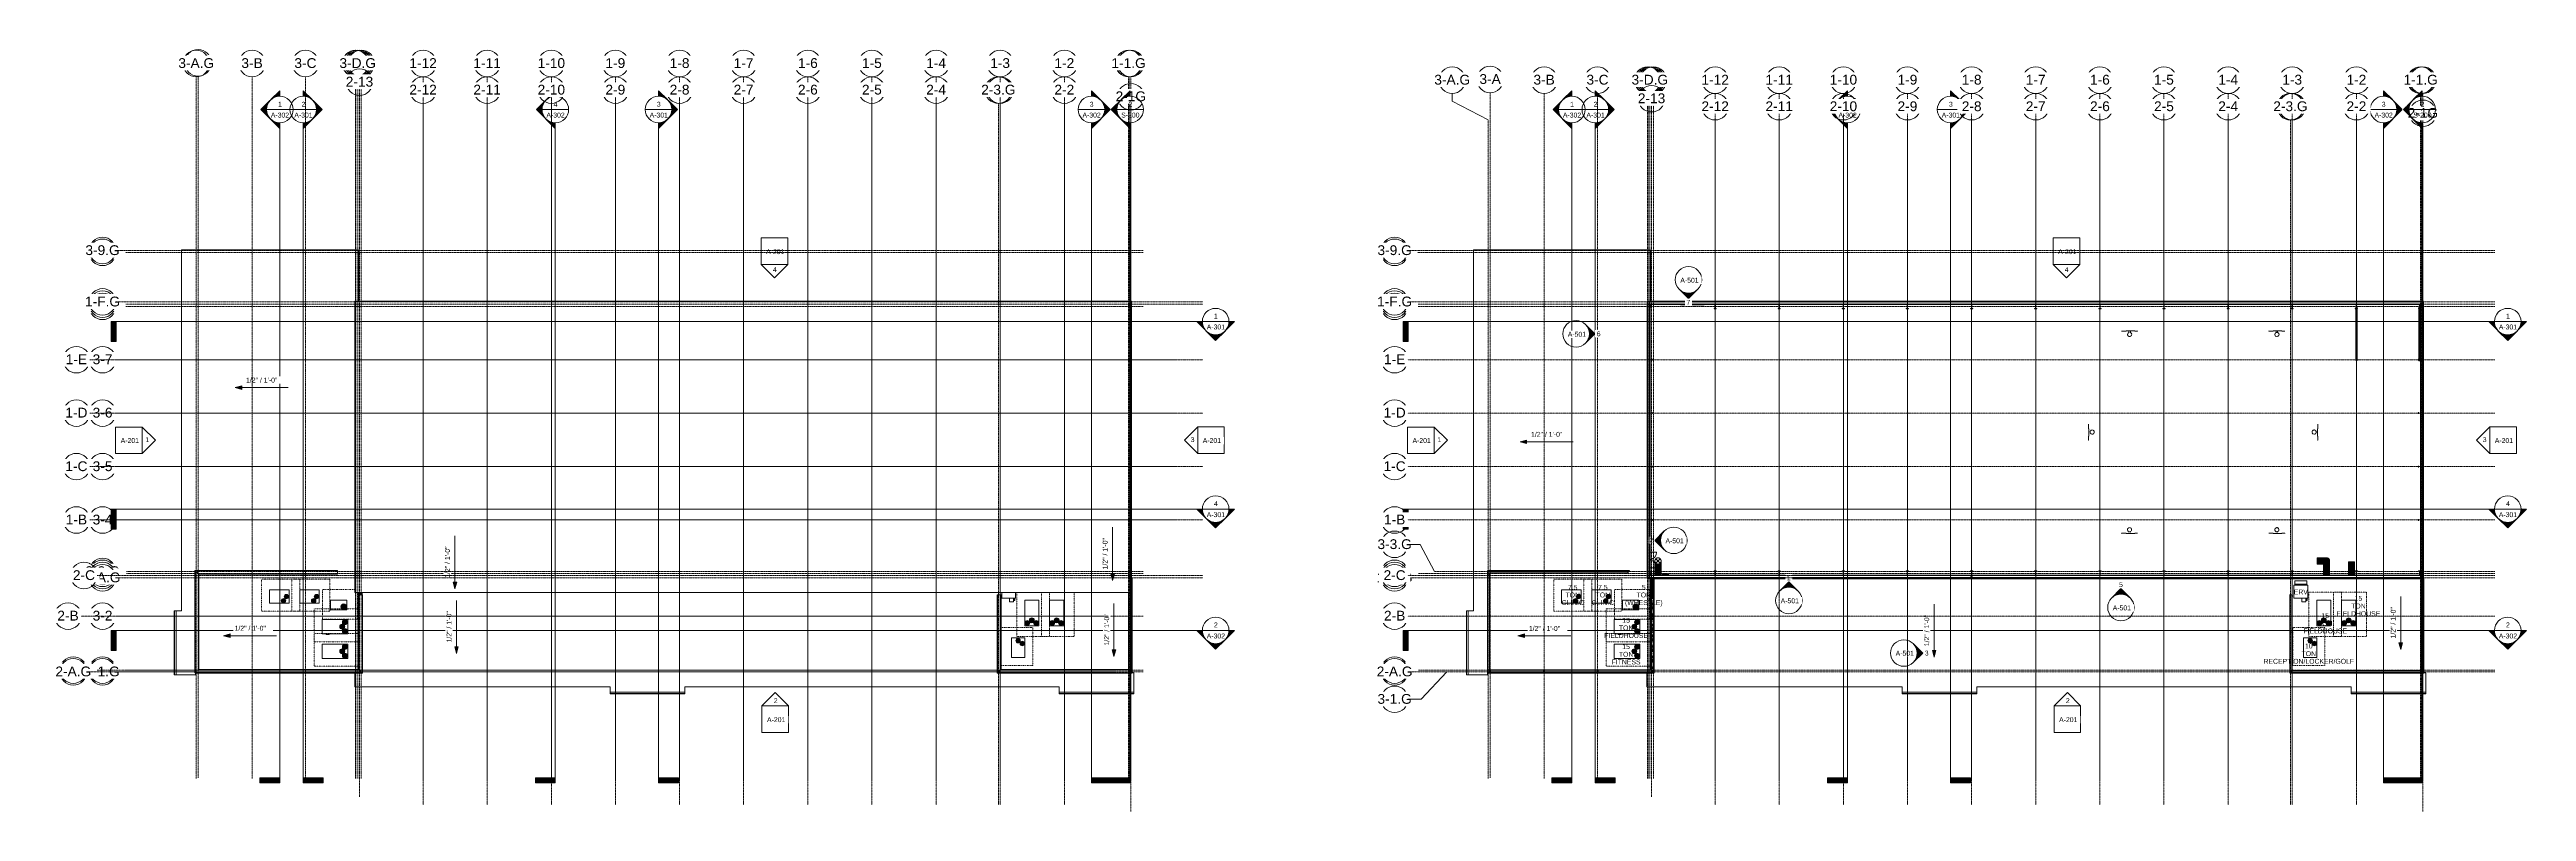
# Model space of a CAD drawing. Header units: inches. Extents: x 21400 to 32582, y -23426 to -19984.
import ezdxf

# ---------------------------------------------------------------- set-up
doc = ezdxf.new("R2010")
doc.units = ezdxf.units.IN
doc.header["$MEASUREMENT"] = 0
for name, pattern in [('Dash', [0.25, 0.125, -0.125]), ('Dash dot', [0.625, 0.25, -0.1875, 0, -0.1875]), ('Grid Line 1_2_', [0.875, 0.5, -0.125, 0.125, -0.125]), ('Hidden 1_8_', [0.1875, 0.125, -0.0625])]:
    doc.linetypes.add(name, pattern=pattern)
for name, color, linetype, lineweight in [('A-CLNG', 13, 'Continuous', 9), ('A-CLNG-PATT', 13, 'Continuous', 9), ('A-DOOR', 31, 'Continuous', 9), ('A-GLAZ-CWMG', 51, 'Continuous', 9), ('A-ROOF', 132, 'Continuous', 9), ('A-ROOF-OTLN', 132, 'Continuous', 9), ('A-WALL', 113, 'Continuous', 9), ('A-WALL-PATT', 111, 'Continuous', 25), ('G-ANNO-DIMS', 111, 'Continuous', 9), ('G-ANNO-SYMB', 111, 'Continuous', 9), ('I-WALL', 2, 'Continuous', 9), ('L-SITE-WALL', 31, 'Continuous', 9), ('M-EQPM', 50, 'Continuous', 9), ('M-EQPM-IDEN', 50, 'Continuous', 9), ('M-HVAC-DUCT', 70, 'Continuous', 9), ('M-HVAC-DUCT-ANNO', 70, 'Continuous', 9), ('Q-SPCQ', 91, 'Continuous', 9), ('Q-SPCQ-HDLN', 91, 'Dash', 9), ('S-BEAM', 12, 'Continuous', 9), ('S-COLS', 52, 'Continuous', 9), ('S-GRID', 1, 'Continuous', 9), ('S-GRID-IDEN', 1, 'Continuous', 9)]:
    doc.layers.add(name, color=color, linetype=linetype, lineweight=lineweight)
doc.styles.add('Arial', font='arial.ttf', dxfattribs={"height": 44.258982})
doc.styles.add('Arial_1', font='arial.ttf', dxfattribs={"height": 22.129491})
pattern_1 = [(45, (5832.94, 0), (-23.758788, 23.758788), []), (45, (5832.94, 36), (-23.758788, 23.758788), [])]
pattern_2 = [(161.57, (5834.139, 1.2), (-9.60067494, -0.00082924), [0, -68.304, 7.584, 0]), (18.43, (5831.739, 1.2), (-9.60067494, 0.00082924), [0, -68.304, 7.584, 0]), (108.43, (5834.139, 1.2), (4.79826437, -24.00210197), [22.764, -53.124]), (71.57, (5831.739, 1.2), (4.79826437, 24.00210197), [22.764, -53.124])]
pattern_3 = [(0, (5832.94, 0), (0, 30), []), (90, (5832.94, 0), (-30, 2e-15), [])]
pattern_4 = [(225, (31524.33, -22360.053), (23.758788, -23.758788), []), (225, (31524.33, -22396.053), (23.758788, -23.758788), [])]
pattern_5 = [(225, (31234.83, -22360.053), (23.758788, -23.758788), []), (225, (31234.83, -22396.053), (23.758788, -23.758788), [])]
pattern_6 = [(225, (30945.33, -22360.053), (23.758788, -23.758788), []), (225, (30945.33, -22396.053), (23.758788, -23.758788), [])]
pattern_7 = [(225, (30655.83, -22360.053), (23.758788, -23.758788), []), (225, (30655.83, -22396.053), (23.758788, -23.758788), [])]
pattern_8 = [(225, (30366.33, -22360.053), (23.758788, -23.758788), []), (225, (30366.33, -22396.053), (23.758788, -23.758788), [])]
pattern_9 = [(225, (30076.83, -22360.053), (23.758788, -23.758788), []), (225, (30076.83, -22396.053), (23.758788, -23.758788), [])]
pattern_10 = [(225, (29787.33, -22360.053), (23.758788, -23.758788), []), (225, (29787.33, -22396.053), (23.758788, -23.758788), [])]
pattern_11 = [(225, (29497.83, -22360.053), (23.758788, -23.758788), []), (225, (29497.83, -22396.053), (23.758788, -23.758788), [])]
pattern_12 = [(225, (29208.33, -22360.053), (23.758788, -23.758788), []), (225, (29208.33, -22396.053), (23.758788, -23.758788), [])]
pattern_13 = [(225, (28918.83, -22360.053), (23.758788, -23.758788), []), (225, (28918.83, -22396.053), (23.758788, -23.758788), [])]
pattern_14 = [(225, (32099.33, -22360.053), (23.758788, -23.758788), []), (225, (32099.33, -22396.053), (23.758788, -23.758788), [])]
pattern_15 = [(225, (31813.83, -22360.053), (23.758788, -23.758788), []), (225, (31813.83, -22396.053), (23.758788, -23.758788), [])]

msp = doc.modelspace()

# ---------------------------------------------------------------- texts
at = {"layer": 'G-ANNO-SYMB', "char_height": 22.1, "attachment_point": 2, "line_spacing_factor": 0.938532, "style": 'Arial_1'}
for s, insert, width in [('1', (22440, -20220), 20.52), ('2', (22546, -20220), 20.52), ('4', (23684, -20220), 20.52), ('3', (24150, -20220), 20.52), ('3', (26104, -20220), 20.52), ('1', (28273, -20220), 20.52), ('2', (28379, -20220), 20.52), ('4', (29517, -20220), 20.52), ('3', (29983, -20220), 20.52), ('3', (31937, -20220), 20.52), ('A-302', (22440, -20269), 98.28), ('A-301', (22546, -20269), 98.28), ('A-302', (23684, -20269), 98.28), ('A-301', (24150, -20269), 98.28), ('A-302', (26104, -20269), 98.28), ('A-302', (28273, -20269), 98.28), ('A-301', (28379, -20269), 98.28), ('A-302', (29517, -20269), 98.28), ('A-301', (29983, -20269), 98.28), ('A-302', (31937, -20269), 98.28), ('A-301', (26665, -21226), 98.28), ('1', (26665, -21177), 20.52), ('A-301', (32498, -21226), 98.28), ('1', (32498, -21177), 20.52), ('4', (26665, -22024), 20.52), ('4', (32498, -22024), 20.52), ('A-301', (26665, -22074), 98.28), ('A-301', (32498, -22074), 98.28), ('2', (26665, -22572), 20.52), ('2', (32498, -22572), 20.52), ('A-302', (26665, -22622), 98.28), ('A-302', (32498, -22622), 98.28)]:
    msp.add_mtext(s, dxfattribs=dict(at, insert=insert, width=width))
at = {"layer": 'M-EQPM-IDEN', "attachment_point": 2, "line_spacing_factor": 0.938532, "style": 'Arial_1'}
for s, insert, char_height, width in [('7.5\\PTON\\PCLINIC', (28276, -22402), 22.1, 120.42), ('7.5\\PTON\\PCLINIC', (28412, -22402), 22.1, 120.42), ('5\\PTON\\P(WRESTLE)', (28597, -22402), 22.1, 201.96), ('ERV', (31563, -22423), 22.1, 75.6), ('15\\PTON\\PFIELDHOUSE', (31823, -22452), 22.1, 234.9), ('15\\PTON\\PFIELDHOUSE', (28517, -22551), 22.1, 234.9), ('15\\PTON\\PFIELDHOUSE', (31673, -22530), 22.1, 234.9), ('15\\PTON\\PFITNESS', (28517, -22670), 22.1, 155.25), ('10\\PTON\\PRECEPTION/LOCKER/GOLF', (31599, -22667), 22.13, 486.27)]:
    msp.add_mtext(s, dxfattribs=dict(at, insert=insert, char_height=char_height, width=width))

# ---------------------------------------------------------------- blocks, each defined once
blk = doc.blocks.new('Carrier_48TC_Standard_Efficiency_Gas_Heat_Electric_Cooling_Packaged_Rooftop_Unit_3_to_15_nominal_tons - 15 ton 48TC__16-873539-Roof Plan')
at = {"layer": 'M-EQPM', "linetype": 'Dash dot'}
for p, q in [((-106, -80), (-106, 68)), ((-106, 68), (93, 68)), ((93, -80), (-106, -80))]:
    blk.add_line(p, q, dxfattribs=at)
at = {"layer": 'M-EQPM'}
for p, q in [((58, 32), (-58, 32)), ((-58, 32), (-58, -32)), ((58, -32), (58, 32)), ((58, 27), (58, 15)), ((58, 27), (58, 27)), ((58, 15), (58, 15)), ((58, 10), (58, 10)), ((58, 9), (58, 10)), ((58, 10), (58, 9)), ((58, 9), (58, 9)), ((58, 7), (58, -25)), ((58, 7), (58, 7)), ((-58, -32), (58, -32)), ((58, -25), (58, -25))]:
    blk.add_line(p, q, dxfattribs=at)
for centre, radius in [((-45, 20), 11), ((-45, 20), 8.25), ((-45, 20), 5.5), ((-45, 20), 2.75), ((-33, 0), 11), ((-33, 0), 8.25), ((-33, 0), 5.5), ((-33, 0), 2.75), ((-45, -20), 11), ((-45, -20), 8.25), ((-45, -20), 5.5), ((-45, -20), 2.75)]:
    blk.add_circle(centre, radius, dxfattribs=at)
blk = doc.blocks.new('Carrier_48TC_Standard_Efficiency_Gas_Heat_Electric_Cooling_Packaged_Rooftop_Unit_3_to_15_nominal_tons - 15 ton 48TC__16-V1-Roof Plan')
at = {"layer": 'M-EQPM', "linetype": 'Dash dot'}
for p, q in [((-106, -80), (-106, 68)), ((-106, 68), (94, 68)), ((94, 68), (94, -80)), ((94, -80), (-106, -80))]:
    blk.add_line(p, q, dxfattribs=at)
at = {"layer": 'M-EQPM'}
for p, q in [((58, 32), (-58, 32)), ((-58, 32), (-58, -32)), ((58, -32), (58, 32)), ((58, 27), (58, 15)), ((58, 27), (58, 27)), ((58, 15), (58, 15)), ((58, 10), (58, 10)), ((58, 9), (58, 10)), ((58, 10), (58, 9)), ((58, 9), (58, 9)), ((58, 7), (58, -25)), ((58, 7), (58, 7)), ((-58, -32), (58, -32)), ((58, -25), (58, -25))]:
    blk.add_line(p, q, dxfattribs=at)
for centre, radius in [((-45, 20), 11), ((-45, 20), 8.25), ((-45, 20), 5.5), ((-45, 20), 2.75), ((-33, 0), 11), ((-33, 0), 8.25), ((-33, 0), 5.5), ((-33, 0), 2.75), ((-45, -20), 11), ((-45, -20), 8.25), ((-45, -20), 5.5), ((-45, -20), 2.75)]:
    blk.add_circle(centre, radius, dxfattribs=at)
blk = doc.blocks.new('Carrier_48TC_Standard_Efficiency_Gas_Heat_Electric_Cooling_Packaged_Rooftop_Unit_3_to_15_nominal_tons - 7_5 ton 48TC__08-873531-Roof Plan')
at = {"layer": 'M-EQPM', "linetype": 'Dash dot'}
for p, q in [((-92, -78), (-92, 66)), ((-92, 66), (80, 66)), ((80, 66), (80, -78)), ((80, -78), (-92, -78))]:
    blk.add_line(p, q, dxfattribs=at)
at = {"layer": 'M-EQPM'}
for p, q in [((44, 30), (-44, 30)), ((-44, 30), (-44, -30)), ((44, -30), (44, 30)), ((44, 25), (44, 12)), ((44, 25), (44, 25)), ((44, 12), (44, 12)), ((44, 8), (44, 8)), ((44, 7), (44, 8)), ((44, 8), (44, 7)), ((44, 7), (44, 7)), ((44, 5), (44, -24)), ((44, 5), (44, 5)), ((-44, -30), (44, -30)), ((44, -24), (44, -24))]:
    blk.add_line(p, q, dxfattribs=at)
for centre, radius in [((-32, 0), 10), ((-32, 0), 7.5), ((-32, 0), 5), ((-32, 0), 2.5), ((-19, 19), 10), ((-19, 19), 7.5), ((-19, 19), 5), ((-19, 19), 2.5)]:
    blk.add_circle(centre, radius, dxfattribs=at)
blk = doc.blocks.new('Carrier_48TC_Standard_Efficiency_Gas_Heat_Electric_Cooling_Packaged_Rooftop_Unit_3_to_15_nominal_tons - 5 ton 48TC__06-873527-Roof Plan')
at = {"layer": 'M-EQPM', "linetype": 'Dash dot'}
for p, q in [((-85, -57), (-85, 64)), ((-85, 64), (73, 64)), ((73, 64), (73, -70)), ((73, -70), (-73, -70))]:
    blk.add_line(p, q, dxfattribs=at)
at = {"layer": 'M-EQPM'}
for p, q in [((37, 22), (-37, 22)), ((-37, 22), (-37, -22)), ((37, -22), (37, 22)), ((37, 20), (37, 9)), ((37, 20), (37, 20)), ((37, 9), (37, 9)), ((37, 5), (37, 5)), ((37, 4), (37, 5)), ((37, 5), (37, 4)), ((37, 4), (37, 4)), ((37, 1), (37, -15)), ((37, 1), (37, 1)), ((-37, -22), (37, -22)), ((37, -15), (37, -15))]:
    blk.add_line(p, q, dxfattribs=at)
for radius in [13, 9.75, 6.5, 3.25]:
    blk.add_circle((-23, 8), radius, dxfattribs=at)
blk = doc.blocks.new('Carrier_48TC_Standard_Efficiency_Gas_Heat_Electric_Cooling_Packaged_Rooftop_Unit_3_to_15_nominal_tons - 10 ton 48TC__12-873535-Roof Plan')
at = {"layer": 'M-EQPM', "linetype": 'Dash dot'}
for p, q in [((-92, -78), (-92, 66)), ((-92, 66), (80, 66)), ((80, 66), (80, -78))]:
    blk.add_line(p, q, dxfattribs=at)
at = {"layer": 'M-EQPM'}
for p, q in [((44, 30), (-44, 30)), ((-44, 30), (-44, -30)), ((44, -30), (44, 30)), ((44, 25), (44, 12)), ((44, 25), (44, 25)), ((44, 12), (44, 12)), ((44, 8), (44, 8)), ((44, 7), (44, 8)), ((44, 8), (44, 7)), ((44, 7), (44, 7)), ((44, 5), (44, -24)), ((44, 5), (44, 5)), ((-44, -30), (44, -30)), ((44, -24), (44, -24))]:
    blk.add_line(p, q, dxfattribs=at)
for centre, radius in [((-32, 0), 10), ((-32, 0), 7.5), ((-32, 0), 5), ((-32, 0), 2.5), ((-19, 19), 10), ((-19, 19), 7.5), ((-19, 19), 5), ((-19, 19), 2.5)]:
    blk.add_circle(centre, radius, dxfattribs=at)
blk = doc.blocks.new('he3xrtf - 115 V Single Phase-880047-Roof Plan')
at = {"layer": 'M-EQPM', "lineweight": 15}
for p, q in [((-3, 31), (-29, 31)), ((-29, 31), (-29, -31)), ((-45, -4), (-29, -4)), ((-45, -4), (-45, -22)), ((-29, -22), (-45, -22)), ((-39, -28), (-39, -24)), ((-29, -24), (-39, -24)), ((-39, -28), (-29, -28)), ((-29, -4), (-29, -22)), ((-29, -31), (-3, -31))]:
    blk.add_line(p, q, dxfattribs=at)
blk = doc.blocks.new('Basketball_Backstop-Performance_Sports_Systems-3103-Ceiling_Hung - 27_-0_ to 27_-11 7_8_-652462-Roof Low')
at = {"layer": 'Q-SPCQ-HDLN'}
for p, q in [((-36, 0), (-36, 2)), ((-36, 2), (36, 2)), ((36, 2), (36, 0)), ((36, 0), (-36, 0)), ((-3, 0), (-3, -6)), ((4, 0), (4, -6))]:
    blk.add_line(p, q, dxfattribs=at)
for radius in [9.63, 9]:
    blk.add_circle((0, -15), radius, dxfattribs=at)
blk = doc.blocks.new('Carrier_48TC_Standard_Efficiency_Gas_Heat_Electric_Cooling_Packaged_Rooftop_Unit_3_to_15_nominal_tons - 15 ton 48TC__16-873539-Roof Low')
at = {"layer": 'M-EQPM', "linetype": 'Dash dot'}
for p, q in [((-106, -80), (-106, 68)), ((-106, 68), (94, 68)), ((94, 68), (94, -80)), ((94, -80), (-106, -80))]:
    blk.add_line(p, q, dxfattribs=at)
at = {"layer": 'M-EQPM'}
for p, q in [((58, 32), (-58, 32)), ((-58, 32), (-58, -32)), ((58, -32), (58, 32)), ((58, 27), (58, 15)), ((58, 27), (58, 27)), ((58, 15), (58, 15)), ((58, 10), (58, 10)), ((58, 9), (58, 10)), ((58, 10), (58, 9)), ((58, 9), (58, 9)), ((58, 7), (58, -25)), ((58, 7), (58, 7)), ((-58, -32), (58, -32)), ((58, -25), (58, -25))]:
    blk.add_line(p, q, dxfattribs=at)
for centre, radius in [((-45, 20), 11), ((-45, 20), 8.25), ((-45, 20), 5.5), ((-45, 20), 2.75), ((-33, 0), 11), ((-33, 0), 8.25), ((-33, 0), 5.5), ((-33, 0), 2.75), ((-45, -20), 11), ((-45, -20), 8.25), ((-45, -20), 5.5), ((-45, -20), 2.75)]:
    blk.add_circle(centre, radius, dxfattribs=at)
blk = doc.blocks.new('Basketball_Backstop-Performance_Sports_Systems-3103-Ceiling_Hung - 27_-0_ to 27_-11 7_8_-706978-Roof Low')
at = {"layer": 'Q-SPCQ-HDLN'}
for p, q in [((36, 0), (-36, 0)), ((-36, 0), (-36, -2)), ((-3, 0), (-3, 6)), ((4, 0), (4, 6)), ((36, -2), (36, 0)), ((-36, -2), (36, -2))]:
    blk.add_line(p, q, dxfattribs=at)
for radius in [9.62, 9]:
    blk.add_circle((0, 15), radius, dxfattribs=at)
blk = doc.blocks.new('HSS-Round Hollow Structural Section-Column - HSS4X0_220-947151-Roof Low')
at = {"layer": 'S-COLS', "lineweight": 15}
for radius, start, end in [(1.8, 0, 180), (2, 360, 180), (1.8, 180, 0), (2, 180, 360)]:
    blk.add_arc((0, 0), radius, start, end, dxfattribs=at)
blk = doc.blocks.new('Girt_C - 8_D-1179789-Roof Low')
at = {"layer": 'S-BEAM'}
for p, q in [((22062, -22348), (22062, -22340)), ((22315, -22348), (22554, -22348)), ((22555, -22348), (22555, -22348)), ((22556, -22348), (22692, -22348)), ((22692, -22348), (22692, -22340)), ((22692, -22340), (22692, -22340)), ((22692, -22340), (22692, -22341)), ((22692, -22341), (22692, -22340)), ((22692, -22340), (22692, -22348)), ((22692, -22341), (22692, -22341)), ((22692, -22348), (22692, -22348)), ((22692, -22348), (22692, -22348)), ((22692, -22348), (22692, -22348)), ((22692, -22348), (22692, -22348)), ((22692, -22348), (22692, -22348))]:
    blk.add_line(p, q, dxfattribs=at)
for centre, major_axis, start_param, end_param in [((22692, -22340), (0, 0.0782), 0.053099, 1.570796), ((22692, -22340), (0, 0.188), 0, 1.570796), ((22692, -22348), (0, 0.0782), 1.570796, 3.104544), ((22692, -22348), (0, 0.188), 1.570796, 3.141593)]:
    blk.add_ellipse(centre, major_axis=major_axis, ratio=0.041631, start_param=start_param, end_param=end_param, dxfattribs=at)
blk = doc.blocks.new('Carrier_48TC_Standard_Efficiency_Gas_Heat_Electric_Cooling_Packaged_Rooftop_Unit_3_to_15_nominal_tons - 7_5 ton 48TC__08-873531-Roof Low')
at = {"layer": 'M-EQPM', "linetype": 'Dash dot'}
for p, q in [((-92, -78), (-92, 66)), ((-92, 66), (80, 66)), ((80, 66), (80, -78)), ((80, -78), (-92, -78))]:
    blk.add_line(p, q, dxfattribs=at)
at = {"layer": 'M-EQPM'}
for p, q in [((44, 30), (-44, 30)), ((-44, 30), (-44, -30)), ((44, -30), (44, 30)), ((44, 25), (44, 12)), ((44, 25), (44, 25)), ((44, 12), (44, 12)), ((44, 8), (44, 8)), ((44, 7), (44, 8)), ((44, 8), (44, 7)), ((44, 7), (44, 7)), ((44, 5), (44, -24)), ((44, 5), (44, 5)), ((-44, -30), (44, -30)), ((44, -24), (44, -24))]:
    blk.add_line(p, q, dxfattribs=at)
for centre, radius in [((-32, 0), 10), ((-32, 0), 7.5), ((-32, 0), 5), ((-32, 0), 2.5), ((-19, 19), 10), ((-19, 19), 7.5), ((-19, 19), 5), ((-19, 19), 2.5)]:
    blk.add_circle(centre, radius, dxfattribs=at)
blk = doc.blocks.new('Carrier_48TC_Standard_Efficiency_Gas_Heat_Electric_Cooling_Packaged_Rooftop_Unit_3_to_15_nominal_tons - 5 ton 48TC__06-873527-Roof Low')
at = {"layer": 'M-EQPM', "linetype": 'Dash dot'}
for p, q in [((-85, -70), (-85, 64)), ((-85, 64), (73, 64)), ((73, 64), (73, -70)), ((73, -70), (-85, -70))]:
    blk.add_line(p, q, dxfattribs=at)
at = {"layer": 'M-EQPM'}
for p, q in [((37, 22), (-37, 22)), ((-37, 22), (-37, -22)), ((37, -22), (37, 22)), ((37, 20), (37, 9)), ((37, 20), (37, 20)), ((37, 9), (37, 9)), ((37, 5), (37, 5)), ((37, 4), (37, 5)), ((37, 5), (37, 4)), ((37, 4), (37, 4)), ((37, 1), (37, -15)), ((37, 1), (37, 1)), ((-37, -22), (37, -22)), ((37, -15), (37, -15))]:
    blk.add_line(p, q, dxfattribs=at)
for radius in [13, 9.75, 6.5, 3.25]:
    blk.add_circle((-23, 8), radius, dxfattribs=at)
blk = doc.blocks.new('Carrier_48TC_Standard_Efficiency_Gas_Heat_Electric_Cooling_Packaged_Rooftop_Unit_3_to_15_nominal_tons - 10 ton 48TC__12-873535-Roof Low')
at = {"layer": 'M-EQPM', "linetype": 'Dash dot'}
for p, q in [((-92, -78), (-92, 66)), ((-92, 66), (80, 66)), ((80, 66), (80, -78)), ((80, -78), (-92, -78))]:
    blk.add_line(p, q, dxfattribs=at)
at = {"layer": 'M-EQPM'}
for p, q in [((44, 30), (-44, 30)), ((-44, 30), (-44, -30)), ((44, -30), (44, 30)), ((44, 25), (44, 12)), ((44, 25), (44, 25)), ((44, 12), (44, 12)), ((44, 8), (44, 8)), ((44, 7), (44, 8)), ((44, 8), (44, 7)), ((44, 7), (44, 7)), ((44, 5), (44, -24)), ((44, 5), (44, 5)), ((-44, -30), (44, -30)), ((44, -24), (44, -24))]:
    blk.add_line(p, q, dxfattribs=at)
for centre, radius in [((-32, 0), 10), ((-32, 0), 7.5), ((-32, 0), 5), ((-32, 0), 2.5), ((-19, 19), 10), ((-19, 19), 7.5), ((-19, 19), 5), ((-19, 19), 2.5)]:
    blk.add_circle(centre, radius, dxfattribs=at)
blk = doc.blocks.new('he3xrtf - 115 V Single Phase-880047-Roof Low')
at = {"layer": 'M-EQPM', "lineweight": 15}
for p, q in [((29, 31), (-29, 31)), ((-29, 31), (-29, -31)), ((29, -31), (29, 31)), ((29, 27), (34, 27)), ((29, -27), (29, 27)), ((34, 27), (49, 27)), ((34, 27), (34, -27)), ((49, 27), (49, -27)), ((-45, -4), (-29, -4)), ((-45, -4), (-45, -22)), ((-29, -22), (-45, -22)), ((-39, -28), (-39, -24)), ((-29, -24), (-39, -24)), ((-39, -28), (-29, -28)), ((-29, -4), (-29, -22)), ((-29, -31), (29, -31)), ((34, -27), (29, -27)), ((49, -27), (34, -27))]:
    blk.add_line(p, q, dxfattribs=at)
blk = doc.blocks.new('W-Wide Flange - W12X26-1018996-Roof Low')
at = {"layer": 'S-BEAM'}
for p, q in [((-123, -3), (-123, 3)), ((-123, 3), (123, 3)), ((123, 3), (123, -3)), ((-123, -3), (123, -3))]:
    blk.add_line(p, q, dxfattribs=at)
at = {"layer": 'S-BEAM', "linetype": 'Hidden 1_8_'}
blk.add_line((-123, 0), (123, 0), dxfattribs=at)
blk.add_line((-123, 0), (123, 0), dxfattribs=at)
blk = doc.blocks.new('W-Wide Flange - W12X26-1073844-Roof Low')
at = {"layer": 'S-BEAM'}
for p, q in [((-121, -3), (-121, 3)), ((-121, 3), (126, 3)), ((126, 3), (126, -3)), ((-121, -3), (126, -3))]:
    blk.add_line(p, q, dxfattribs=at)
at = {"layer": 'S-BEAM', "linetype": 'Hidden 1_8_'}
blk.add_line((-121, 0), (126, 0), dxfattribs=at)
blk.add_line((-121, 0), (126, 0), dxfattribs=at)
blk = doc.blocks.new('Round Elbow - 1_5 D-870650-Roof Low')
at = {"layer": 'M-HVAC-DUCT'}
for points in [[(25852, -22294), (25860, -22294), (25860, -22292), (25859, -22289), (25858, -22287), (25857, -22285), (25855, -22283), (25853, -22282), (25851, -22281), (25848, -22280), (25845, -22280), (25804, -22280), (25804, -22294), (25849, -22294)], [(25846, -22308), (25848, -22308), (25849, -22308), (25851, -22307), (25854, -22306), (25856, -22305), (25857, -22303), (25859, -22301), (25860, -22299), (25860, -22296), (25860, -22294), (25804, -22294), (25804, -22308), (25846, -22308)]]:
    blk.add_hatch(color=256, dxfattribs=at).paths.add_polyline_path(points, flags=0)
for p, q in [((25804, -22294), (25804, -22280)), ((25804, -22308), (25804, -22294))]:
    blk.add_line(p, q, dxfattribs=at)
at = {"layer": 'M-HVAC-DUCT', "flags": 128}
for points in [[(25846, -22280), (25846, -22280), (25846, -22280), (25846, -22280), (25846, -22280), (25846, -22280), (25845, -22280), (25845, -22280), (25844, -22280), (25844, -22280), (25843, -22280), (25842, -22280), (25842, -22280), (25841, -22280), (25840, -22280), (25839, -22280), (25838, -22280), (25837, -22280), (25836, -22280), (25835, -22280), (25834, -22280), (25832, -22280), (25831, -22280), (25830, -22280), (25828, -22280), (25827, -22280), (25826, -22280), (25824, -22280), (25823, -22280), (25821, -22280), (25820, -22280), (25818, -22280), (25816, -22280), (25815, -22280), (25813, -22280), (25811, -22280), (25810, -22280), (25808, -22280), (25806, -22280), (25805, -22280), (25804, -22280)], [(25804, -22308), (25806, -22308), (25808, -22308), (25809, -22308), (25811, -22308), (25813, -22308), (25814, -22308), (25816, -22308), (25818, -22308), (25819, -22308), (25821, -22308), (25822, -22308), (25824, -22308), (25825, -22308), (25827, -22308), (25828, -22308), (25829, -22308), (25831, -22308), (25832, -22308), (25833, -22308), (25834, -22308), (25836, -22308), (25837, -22308), (25838, -22308), (25839, -22308), (25840, -22308), (25841, -22308), (25841, -22308), (25842, -22308), (25843, -22308), (25844, -22308), (25844, -22308), (25845, -22308), (25845, -22308), (25845, -22308), (25846, -22308), (25846, -22308), (25846, -22308), (25846, -22308), (25846, -22308), (25846, -22308)]]:
    blk.add_lwpolyline(points, dxfattribs=at)
at = {"layer": 'M-HVAC-DUCT'}
for start, end in [(81.7791, 90), (90, 90.5138), (270, 280), (0, 80), (290, 0)]:
    blk.add_arc((25846, -22294), 14, start, end, dxfattribs=at)
blk = doc.blocks.new('Round Elbow - 1_5 D-V2-Roof Low')
at = {"layer": 'M-HVAC-DUCT'}
for points in [[(25945, -22359), (25959, -22359), (25959, -22354), (25956, -22354), (25953, -22353), (25951, -22352), (25949, -22350), (25947, -22349), (25946, -22347), (25945, -22344), (25945, -22342), (25945, -22341), (25945, -22359), (25945, -22359)], [(25961, -22359), (25973, -22359), (25973, -22340), (25972, -22343), (25971, -22346), (25970, -22347), (25969, -22349), (25967, -22351), (25964, -22353), (25962, -22354), (25960, -22354), (25959, -22354), (25959, -22359), (25961, -22359)]]:
    blk.add_hatch(color=256, dxfattribs=at).paths.add_polyline_path(points, flags=0)
at = {"layer": 'M-HVAC-DUCT', "flags": 128}
for points in [[(25945, -22359), (25945, -22358), (25945, -22357), (25945, -22356), (25945, -22354), (25945, -22353), (25945, -22352), (25945, -22351), (25945, -22350), (25945, -22349), (25945, -22348), (25945, -22347), (25945, -22346), (25945, -22345), (25945, -22344), (25945, -22344), (25945, -22343), (25945, -22342), (25945, -22342), (25945, -22341), (25945, -22341), (25945, -22341), (25945, -22340), (25945, -22340), (25945, -22340), (25945, -22340), (25945, -22340)], [(25973, -22340), (25973, -22340), (25973, -22340)], [(25973, -22340), (25973, -22340), (25973, -22340), (25973, -22341), (25973, -22341), (25973, -22341), (25973, -22342), (25973, -22342), (25973, -22343), (25973, -22343), (25973, -22344), (25973, -22345), (25973, -22346), (25973, -22346), (25973, -22347), (25973, -22348), (25973, -22349), (25973, -22350), (25973, -22352), (25973, -22353), (25973, -22354), (25973, -22355), (25973, -22357), (25973, -22358), (25973, -22359)]]:
    blk.add_lwpolyline(points, dxfattribs=at)
at = {"layer": 'M-HVAC-DUCT'}
for start, end in [(193.7244, 200), (351.7795, 0)]:
    blk.add_arc((25959, -22340), 14, start, end, dxfattribs=at)
blk = doc.blocks.new('Round Elbow - 1_5 D-V3-Roof Low')
at = {"layer": 'M-HVAC-DUCT'}
for points in [[(25844, -22336), (25846, -22336), (25846, -22308), (25832, -22308), (25832, -22336), (25842, -22336)], [(25851, -22336), (25860, -22336), (25860, -22294), (25860, -22297), (25859, -22300), (25858, -22302), (25856, -22304), (25855, -22305), (25852, -22307), (25850, -22308), (25847, -22308), (25846, -22308), (25846, -22336), (25849, -22336)]]:
    blk.add_hatch(color=256, dxfattribs=at).paths.add_polyline_path(points, flags=0)
for p, q in [((25846, -22336), (25832, -22336)), ((25846, -22280), (25846, -22280)), ((25860, -22336), (25846, -22336))]:
    blk.add_line(p, q, dxfattribs=at)
at = {"layer": 'M-HVAC-DUCT', "flags": 128}
for points in [[(25832, -22336), (25832, -22334), (25832, -22333), (25832, -22331), (25832, -22329), (25832, -22328), (25832, -22326), (25832, -22324), (25832, -22323), (25832, -22321), (25832, -22320), (25832, -22318), (25832, -22317), (25832, -22315), (25832, -22314), (25832, -22312), (25832, -22311), (25832, -22310), (25832, -22308), (25832, -22308)], [(25846, -22280), (25847, -22280), (25847, -22280), (25848, -22280), (25849, -22280), (25849, -22280)], [(25849, -22280), (25849, -22280), (25850, -22280), (25850, -22281), (25851, -22281), (25851, -22281)], [(25851, -22281), (25851, -22281), (25852, -22281), (25852, -22281), (25853, -22282), (25853, -22282), (25854, -22282), (25854, -22282), (25855, -22283), (25855, -22283), (25855, -22283)], [(25855, -22283), (25856, -22284), (25856, -22284), (25856, -22284), (25857, -22285), (25857, -22285), (25857, -22286), (25858, -22286), (25858, -22286), (25858, -22287), (25859, -22287), (25859, -22288), (25859, -22288), (25859, -22289), (25860, -22289)], [(25860, -22289), (25860, -22290), (25860, -22290), (25860, -22291), (25860, -22291), (25860, -22292), (25860, -22292), (25860, -22293), (25860, -22293), (25860, -22294), (25860, -22294)], [(25860, -22294), (25860, -22294), (25860, -22294), (25860, -22295), (25860, -22295), (25860, -22295), (25860, -22296), (25860, -22296), (25860, -22297), (25860, -22297), (25860, -22298), (25860, -22299), (25860, -22300), (25860, -22300), (25860, -22301), (25860, -22302), (25860, -22303), (25860, -22304), (25860, -22306), (25860, -22307), (25860, -22308), (25860, -22309), (25860, -22311), (25860, -22312), (25860, -22313), (25860, -22315), (25860, -22316), (25860, -22318), (25860, -22319), (25860, -22321), (25860, -22322), (25860, -22324), (25860, -22326), (25860, -22327), (25860, -22329), (25860, -22331), (25860, -22332), (25860, -22334), (25860, -22336), (25860, -22336)]]:
    blk.add_lwpolyline(points, dxfattribs=at)
at = {"layer": 'M-HVAC-DUCT'}
for start, end in [(87.1921, 90), (90, 90.5138), (81.7791, 82.4821)]:
    blk.add_arc((25846, -22294), 14, start, end, dxfattribs=at)
blk = doc.blocks.new('Round Elbow - 1_5 D-V4-Roof Low')
at = {"layer": 'M-HVAC-DUCT'}
for points in [[(22821, -22336), (22828, -22336), (22828, -22308), (22825, -22308), (22823, -22307), (22821, -22306), (22819, -22305), (22817, -22303), (22816, -22301), (22815, -22299), (22814, -22296), (22814, -22295), (22814, -22336), (22819, -22336)], [(22840, -22336), (22842, -22336), (22842, -22294), (22842, -22297), (22841, -22299), (22840, -22301), (22838, -22303), (22836, -22305), (22834, -22307), (22832, -22308), (22829, -22308), (22828, -22308), (22828, -22336), (22839, -22336)]]:
    blk.add_hatch(color=256, dxfattribs=at).paths.add_polyline_path(points, flags=0)
h = blk.add_hatch(color=256, dxfattribs=at)
h.paths.add_polyline_path([(22828, -22308), (22828, -22308), (22827, -22308)], flags=0)
h.paths.add_polyline_path([(22830, -22308), (22831, -22308), (22830, -22308)], flags=0)
h.paths.add_polyline_path([(22832, -22307), (22833, -22307), (22833, -22307)], flags=0)
h.paths.add_polyline_path([(22834, -22306), (22835, -22306), (22835, -22306)], flags=0)
h.paths.add_polyline_path([(22837, -22305), (22837, -22305), (22837, -22305)], flags=0)
h.paths.add_polyline_path([(22838, -22303), (22839, -22303), (22839, -22303)], flags=0)
h.paths.add_polyline_path([(22840, -22301), (22840, -22301), (22841, -22300)], flags=0)
h.paths.add_polyline_path([(22841, -22299), (22841, -22299), (22841, -22299)], flags=0)
h.paths.add_polyline_path([(22842, -22297), (22842, -22296), (22842, -22297)], flags=0)
for p, q in [((22828, -22336), (22814, -22336)), ((22842, -22336), (22828, -22336))]:
    blk.add_line(p, q, dxfattribs=at)
at = {"layer": 'M-HVAC-DUCT', "flags": 128}
for points in [[(22814, -22291), (22814, -22291), (22814, -22291), (22814, -22290), (22815, -22290), (22815, -22289)], [(22814, -22294), (22814, -22293), (22814, -22293), (22814, -22292), (22814, -22292), (22814, -22291)], [(22814, -22336), (22814, -22334), (22814, -22333), (22814, -22331), (22814, -22329), (22814, -22328), (22814, -22326), (22814, -22324), (22814, -22323), (22814, -22321), (22814, -22320), (22814, -22318), (22814, -22317), (22814, -22315), (22814, -22314), (22814, -22312), (22814, -22311), (22814, -22310), (22814, -22308), (22814, -22307), (22814, -22306), (22814, -22305), (22814, -22304), (22814, -22303), (22814, -22302), (22814, -22301), (22814, -22300), (22814, -22299), (22814, -22298), (22814, -22298), (22814, -22297), (22814, -22296), (22814, -22296), (22814, -22295), (22814, -22295), (22814, -22295), (22814, -22294), (22814, -22294), (22814, -22294), (22814, -22294)], [(22815, -22289), (22815, -22289), (22815, -22288), (22815, -22288), (22816, -22287), (22816, -22287), (22816, -22286), (22817, -22286), (22817, -22285), (22817, -22285), (22818, -22284), (22818, -22284), (22819, -22284), (22819, -22283), (22819, -22283), (22820, -22283), (22820, -22282), (22821, -22282), (22821, -22282), (22822, -22282)], [(22822, -22282), (22822, -22281), (22822, -22281), (22823, -22281), (22823, -22281), (22824, -22281), (22824, -22280), (22825, -22280), (22826, -22280), (22826, -22280), (22827, -22280), (22827, -22280), (22828, -22280), (22828, -22280)], [(22828, -22280), (22828, -22280), (22829, -22280), (22830, -22280), (22830, -22280), (22831, -22280), (22831, -22280), (22832, -22281), (22832, -22281), (22833, -22281), (22833, -22281), (22834, -22281), (22834, -22282), (22835, -22282), (22835, -22282), (22836, -22282), (22836, -22283), (22837, -22283), (22837, -22284), (22838, -22284), (22838, -22284), (22838, -22285), (22839, -22285), (22839, -22286), (22839, -22286), (22840, -22286), (22840, -22287), (22840, -22287), (22840, -22288), (22841, -22288), (22841, -22289), (22841, -22290), (22841, -22290), (22841, -22291), (22842, -22291), (22842, -22292), (22842, -22292), (22842, -22293), (22842, -22293), (22842, -22294), (22842, -22294)], [(22842, -22294), (22842, -22294), (22842, -22294), (22842, -22295), (22842, -22295), (22842, -22295), (22842, -22296), (22842, -22296), (22842, -22297), (22842, -22297), (22842, -22298), (22842, -22299), (22842, -22300), (22842, -22300), (22842, -22301), (22842, -22302), (22842, -22303), (22842, -22304), (22842, -22306), (22842, -22307), (22842, -22308), (22842, -22309), (22842, -22311), (22842, -22312), (22842, -22313), (22842, -22315), (22842, -22316), (22842, -22318), (22842, -22319), (22842, -22321), (22842, -22322), (22842, -22324), (22842, -22326), (22842, -22327), (22842, -22329), (22842, -22331), (22842, -22332), (22842, -22334), (22842, -22336), (22842, -22336)]]:
    blk.add_lwpolyline(points, dxfattribs=at)
at = {"layer": 'M-HVAC-DUCT'}
for start, end in [(159.3901, 166.2756), (170, 180), (180, 190), (193.7244, 200.6099), (149.0836, 155.296), (204.704, 210.9164), (138.7756, 144.7085), (215.2915, 221.2244), (128.4657, 134.2517), (225.7483, 231.5343), (118.1534, 123.8542), (236.1458, 241.8466), (107.8378, 113.4886), (246.5114, 252.1622), (97.5179, 103.1421), (256.8579, 262.4821), (90, 92.8079), (267.1921, 270), (87.1921, 90), (270, 272.8079), (76.8579, 82.4821), (277.5179, 283.1421), (66.5114, 72.1622), (287.8378, 293.4886), (56.1458, 61.8466), (298.1534, 303.8542), (45.7483, 51.5343), (308.4657, 314.2517), (35.2915, 41.2244), (318.7756, 324.7085), (24.704, 30.9164), (329.0836, 335.296), (13.7244, 20.6099), (339.3901, 346.2756), (0, 10), (350, 0)]:
    blk.add_arc((22828, -22294), 14, start, end, dxfattribs=at)
blk = doc.blocks.new('Round Elbow - 1_5 D-V5-Roof Low')
at = {"layer": 'M-HVAC-DUCT'}
for points in [[(25959, -22354), (25959, -22298), (25945, -22298), (25945, -22341), (25945, -22343), (25946, -22345), (25947, -22347), (25948, -22349), (25950, -22351), (25952, -22352), (25954, -22353), (25956, -22354), (25958, -22354)], [(25959, -22354), (25961, -22354), (25964, -22353), (25966, -22352), (25968, -22351), (25970, -22349), (25971, -22347), (25972, -22345), (25972, -22342), (25973, -22339), (25972, -22298), (25959, -22298), (25959, -22354)]]:
    blk.add_hatch(color=256, dxfattribs=at).paths.add_polyline_path(points, flags=0)
for p, q in [((25945, -22298), (25959, -22298)), ((25959, -22298), (25973, -22298))]:
    blk.add_line(p, q, dxfattribs=at)
at = {"layer": 'M-HVAC-DUCT', "flags": 128}
for points in [[(25945, -22298), (25945, -22300), (25945, -22301), (25945, -22303), (25945, -22305), (25945, -22306), (25945, -22308), (25945, -22310), (25945, -22311), (25945, -22313), (25945, -22314), (25945, -22316), (25945, -22317), (25945, -22319), (25945, -22320), (25945, -22322), (25945, -22323), (25945, -22324), (25945, -22326), (25945, -22327), (25945, -22328), (25945, -22329), (25945, -22330), (25945, -22331), (25945, -22332), (25945, -22333), (25945, -22334), (25945, -22335), (25945, -22336), (25945, -22337), (25945, -22337), (25945, -22338), (25945, -22338), (25945, -22339), (25945, -22339), (25945, -22339), (25945, -22340), (25945, -22340), (25945, -22340), (25945, -22340), (25945, -22340)], [(25973, -22340), (25973, -22340), (25973, -22340), (25973, -22340), (25973, -22340), (25973, -22339), (25973, -22339), (25973, -22338), (25973, -22338), (25973, -22337), (25973, -22337), (25973, -22336), (25973, -22335), (25973, -22335), (25973, -22334), (25973, -22333), (25973, -22332), (25973, -22331), (25973, -22330), (25973, -22328), (25973, -22327), (25973, -22326), (25973, -22325), (25973, -22323), (25973, -22322), (25973, -22321), (25973, -22319), (25973, -22318), (25973, -22316), (25973, -22315), (25973, -22313), (25973, -22312), (25973, -22310), (25973, -22308), (25973, -22307), (25973, -22305), (25973, -22304), (25973, -22302), (25973, -22300), (25973, -22299), (25973, -22298)]]:
    blk.add_lwpolyline(points, dxfattribs=at)
at = {"layer": 'M-HVAC-DUCT'}
for start, end in [(180, 270), (270, 350), (351.7795, 0)]:
    blk.add_arc((25959, -22340), 14, start, end, dxfattribs=at)
blk = doc.blocks.new('Rectangular Mullion - Profile_Polycarbonate_Upper and left-1166474-Roof Low')
at = {"layer": 'A-GLAZ-CWMG', "lineweight": 13}
for p, q in [((-3.622, 1.141125), (0, 1.141125)), ((-3.622, 0.787125), (-3.622, 1.141125)), ((-3.372, 0.787125), (-3.622, 0.787125)), ((-0.0625, 1.078625), (-3.5595, 1.078625)), ((-3.5595, 1.078625), (-3.5595, 0.849625)), ((-3.5595, 0.849625), (-3.372, 0.849625)), ((-3.372, 0.849625), (-3.372, 0.787125)), ((-0.0625, -0.922375), (-0.0625, 1.078625)), ((0, 1.141125), (0, -0.984875)), ((-2.834, -0.984875), (-2.834, -0.859875)), ((-2.834, -0.859875), (-2.7715, -0.859875)), ((0, -0.984875), (-2.834, -0.984875)), ((-2.7715, -0.859875), (-2.7715, -0.922375)), ((-2.7715, -0.922375), (-0.0625, -0.922375))]:
    blk.add_line(p, q, dxfattribs=at)
blk = doc.blocks.new('Rectangular Mullion - Profile_Polycarbonate_right-1166475-Roof Low')
at = {"layer": 'A-GLAZ-CWMG', "lineweight": 13}
for p, q in [((0, 1.141125), (-3.622, 1.141125)), ((-3.622, 1.141125), (-3.622, 0.787125)), ((-3.622, 0.787125), (-3.372, 0.787125)), ((-3.5595, 0.849625), (-3.5595, 1.078625)), ((-3.5595, 1.078625), (-0.0625, 1.078625)), ((-3.372, 0.849625), (-3.5595, 0.849625)), ((-3.372, 0.787125), (-3.372, 0.849625)), ((-0.0625, 1.078625), (-0.0625, -0.922375)), ((0, -0.984875), (0, 1.141125)), ((-2.7715, -0.859875), (-2.834, -0.859875)), ((-2.834, -0.859875), (-2.834, -0.984875)), ((-2.834, -0.984875), (0, -0.984875)), ((-2.7715, -0.922375), (-2.7715, -0.859875)), ((-0.0625, -0.922375), (-2.7715, -0.922375))]:
    blk.add_line(p, q, dxfattribs=at)
blk = doc.blocks.new('overhead door - one-983186-Roof Low')
at = {"layer": 'A-DOOR'}
h = blk.add_hatch(dxfattribs=at)
h.set_pattern_fill('FP_4', color=256, style=0, pattern_type=2)
h.set_pattern_definition([(270, (5856.939, 0), (8, 5e-16), [])])
h.paths.add_polyline_path([(54, -8.75), (54, -7), (-54, -7), (-54, -8.75)], flags=0)
for p, q in [((-54, -8.75), (-54, -7)), ((-54, -7), (54, -7)), ((54, -8.75), (-54, -8.75)), ((54, -7), (54, -8.75))]:
    blk.add_line(p, q, dxfattribs=at)
blk = doc.blocks.new('HSS-Round Hollow Structural Section-Column - HSS4X0_220-V6-Roof Low')
at = {"layer": 'S-COLS'}
h = blk.add_hatch(dxfattribs=at)
h.set_pattern_fill('FP_5', color=256, style=0, pattern_type=2)
h.set_pattern_definition([(225, (31524.33, -22787.303), (23.758788, -23.758788), []), (225, (31524.33, -22823.303), (23.758788, -23.758788), [])])
h.paths.add_polyline_path([(0, 2), (-1, 2), (-2, 1), (-2, 0), (-2, -1), (-1, -2), (0, -2), (0, -2), (1, -1), (2, -1), (2, 0), (2, 1), (1, 2), (0, 2)], flags=0)
h.paths.add_polyline_path([(0, 2), (1, 2), (2, 1), (2, 0), (2, -1), (1, -2), (0, -2), (-1, -2), (-2, -1), (-2, 0), (-2, 1), (-1, 2)], flags=0)
at = {"layer": 'S-COLS', "lineweight": 15}
for radius, start, end in [(1.8, 0, 180), (2, 360, 180), (1.8, 180, 0), (2, 180, 360)]:
    blk.add_arc((0, 0), radius, start, end, dxfattribs=at)
blk = doc.blocks.new('Girt_Z - 8_D-1038470-Roof Low')
at = {"layer": 'S-BEAM'}
blk.add_line((22799, -22436), (22811, -22436), dxfattribs=at)
blk = doc.blocks.new('columns and girder2 - one-1108489-Roof Low')
at = {"layer": 'S-BEAM'}
h = blk.add_hatch(dxfattribs=at)
h.set_pattern_fill('FP_6', color=256, style=0, pattern_type=2)
h.set_pattern_definition(pattern_4)
h.paths.add_polyline_path([(0, -1), (-5, -1), (-5, -2), (5, -2), (5, -1)], flags=0)
h.paths.add_polyline_path([(-5, -20), (-5, -21), (5, -21), (5, -20)], flags=0)
h.paths.add_polyline_path([(-5, -1205), (-5, -1206), (5, -1206), (5, -1205)], flags=0)
h.paths.add_polyline_path([(5, -1224), (-5, -1224), (-5, -1226), (5, -1226)], flags=0)
h = blk.add_hatch(dxfattribs=at)
h.set_pattern_fill('FP_6', color=256, style=0, pattern_type=2)
h.set_pattern_definition(pattern_4)
h.paths.add_polyline_path([(-1, -2), (-1, -20), (1, -20), (1, -2)], flags=0)
h.paths.add_polyline_path([(-1, -1206), (-1, -1224), (1, -1224), (1, -1206)], flags=0)
at = {"layer": 'S-BEAM', "lineweight": 15}
for p, q in [((-5, -1), (-5, -2)), ((-5, -2), (5, -2)), ((5, -20), (-5, -20)), ((-5, -20), (-5, -21)), ((-5, -21), (5, -21)), ((1, -2), (-1, -2)), ((-1, -2), (-1, -20)), ((-1, -20), (1, -20)), ((1, -20), (1, -2)), ((5, -2), (5, -1)), ((5, -21), (5, -20)), ((5, -1205), (-5, -1205)), ((-5, -1205), (-5, -1206)), ((-5, -1206), (5, -1206)), ((5, -1224), (-5, -1224)), ((-5, -1224), (-5, -1226)), ((1, -1206), (-1, -1206)), ((-1, -1206), (-1, -1224)), ((-1, -1224), (1, -1224)), ((1, -1224), (1, -1206)), ((5, -1206), (5, -1205)), ((5, -1226), (5, -1224))]:
    blk.add_line(p, q, dxfattribs=at)
blk = doc.blocks.new('columns and girder2 - one-V7-Roof Low')
at = {"layer": 'S-BEAM'}
h = blk.add_hatch(dxfattribs=at)
h.set_pattern_fill('FP_7', color=256, style=0, pattern_type=2)
h.set_pattern_definition(pattern_5)
h.paths.add_polyline_path([(5, -1), (-5, -1), (-5, -2), (5, -2)], flags=0)
h.paths.add_polyline_path([(5, -20), (-5, -20), (-5, -21), (5, -21)], flags=0)
h.paths.add_polyline_path([(-5, -1205), (-5, -1206), (5, -1206), (5, -1205)], flags=0)
h.paths.add_polyline_path([(-5, -1224), (-5, -1226), (5, -1226), (5, -1224)], flags=0)
h = blk.add_hatch(dxfattribs=at)
h.set_pattern_fill('FP_7', color=256, style=0, pattern_type=2)
h.set_pattern_definition(pattern_5)
h.paths.add_polyline_path([(1, -2), (-1, -2), (-1, -20), (1, -20), (1, -4)], flags=0)
h.paths.add_polyline_path([(-1, -1206), (-1, -1224), (1, -1224), (1, -1206)], flags=0)
at = {"layer": 'S-BEAM', "lineweight": 15}
for p, q in [((-5, -1), (-5, -2)), ((-5, -2), (5, -2)), ((5, -20), (-5, -20)), ((-5, -20), (-5, -21)), ((-5, -21), (5, -21)), ((1, -2), (-1, -2)), ((-1, -2), (-1, -20)), ((-1, -20), (1, -20)), ((1, -20), (1, -2)), ((5, -2), (5, -1)), ((5, -21), (5, -20)), ((5, -1205), (-5, -1205)), ((-5, -1205), (-5, -1206)), ((-5, -1206), (5, -1206)), ((5, -1224), (-5, -1224)), ((-5, -1224), (-5, -1226)), ((1, -1206), (-1, -1206)), ((-1, -1206), (-1, -1224)), ((-1, -1224), (1, -1224)), ((1, -1224), (1, -1206)), ((5, -1206), (5, -1205)), ((5, -1226), (5, -1224))]:
    blk.add_line(p, q, dxfattribs=at)
blk = doc.blocks.new('columns and girder2 - one-V8-Roof Low')
at = {"layer": 'S-BEAM'}
h = blk.add_hatch(dxfattribs=at)
h.set_pattern_fill('FP_8', color=256, style=0, pattern_type=2)
h.set_pattern_definition(pattern_6)
h.paths.add_polyline_path([(0, -1), (-5, -1), (-5, -2), (5, -2), (5, -1)], flags=0)
h.paths.add_polyline_path([(5, -20), (-5, -20), (-5, -21), (5, -21)], flags=0)
h.paths.add_polyline_path([(-5, -1205), (-5, -1206), (5, -1206), (5, -1205)], flags=0)
h.paths.add_polyline_path([(-5, -1224), (-5, -1226), (5, -1226), (5, -1224)], flags=0)
h = blk.add_hatch(dxfattribs=at)
h.set_pattern_fill('FP_8', color=256, style=0, pattern_type=2)
h.set_pattern_definition(pattern_6)
h.paths.add_polyline_path([(1, -2), (-1, -2), (-1, -20), (1, -20)], flags=0)
h.paths.add_polyline_path([(-1, -1206), (-1, -1224), (1, -1224), (1, -1206)], flags=0)
at = {"layer": 'S-BEAM', "lineweight": 15}
for p, q in [((-5, -1), (-5, -2)), ((-5, -2), (5, -2)), ((5, -20), (-5, -20)), ((-5, -20), (-5, -21)), ((-5, -21), (5, -21)), ((1, -2), (-1, -2)), ((-1, -2), (-1, -20)), ((-1, -20), (1, -20)), ((1, -20), (1, -2)), ((5, -2), (5, -1)), ((5, -21), (5, -20)), ((5, -1205), (-5, -1205)), ((-5, -1205), (-5, -1206)), ((-5, -1206), (5, -1206)), ((5, -1224), (-5, -1224)), ((-5, -1224), (-5, -1226)), ((1, -1206), (-1, -1206)), ((-1, -1206), (-1, -1224)), ((-1, -1224), (1, -1224)), ((1, -1224), (1, -1206)), ((5, -1206), (5, -1205)), ((5, -1226), (5, -1224))]:
    blk.add_line(p, q, dxfattribs=at)
blk = doc.blocks.new('columns and girder2 - one-V9-Roof Low')
at = {"layer": 'S-BEAM'}
h = blk.add_hatch(dxfattribs=at)
h.set_pattern_fill('FP_9', color=256, style=0, pattern_type=2)
h.set_pattern_definition(pattern_7)
h.paths.add_polyline_path([(5, -1), (-5, -1), (-5, -2), (5, -2)], flags=0)
h.paths.add_polyline_path([(5, -20), (-5, -20), (-5, -21), (5, -21)], flags=0)
h.paths.add_polyline_path([(-5, -1205), (-5, -1206), (5, -1206), (5, -1205)], flags=0)
h.paths.add_polyline_path([(5, -1224), (-5, -1224), (-5, -1226), (5, -1226)], flags=0)
h = blk.add_hatch(dxfattribs=at)
h.set_pattern_fill('FP_9', color=256, style=0, pattern_type=2)
h.set_pattern_definition(pattern_7)
h.paths.add_polyline_path([(-1, -2), (-1, -20), (1, -20), (1, -2)], flags=0)
h.paths.add_polyline_path([(1, -1206), (-1, -1206), (-1, -1224), (1, -1224)], flags=0)
at = {"layer": 'S-BEAM', "lineweight": 15}
for p, q in [((-5, -1), (-5, -2)), ((-5, -2), (5, -2)), ((5, -20), (-5, -20)), ((-5, -20), (-5, -21)), ((-5, -21), (5, -21)), ((1, -2), (-1, -2)), ((-1, -2), (-1, -20)), ((-1, -20), (1, -20)), ((1, -20), (1, -2)), ((5, -2), (5, -1)), ((5, -21), (5, -20)), ((5, -1205), (-5, -1205)), ((-5, -1205), (-5, -1206)), ((-5, -1206), (5, -1206)), ((5, -1224), (-5, -1224)), ((-5, -1224), (-5, -1226)), ((1, -1206), (-1, -1206)), ((-1, -1206), (-1, -1224)), ((-1, -1224), (1, -1224)), ((1, -1224), (1, -1206)), ((5, -1206), (5, -1205)), ((5, -1226), (5, -1224))]:
    blk.add_line(p, q, dxfattribs=at)
blk = doc.blocks.new('columns and girder2 - one-V10-Roof Low')
at = {"layer": 'S-BEAM'}
h = blk.add_hatch(dxfattribs=at)
h.set_pattern_fill('FP_10', color=256, style=0, pattern_type=2)
h.set_pattern_definition(pattern_8)
h.paths.add_polyline_path([(5, -1), (-5, -1), (-5, -2), (5, -2)], flags=0)
h.paths.add_polyline_path([(5, -20), (-5, -20), (-5, -21), (5, -21)], flags=0)
h.paths.add_polyline_path([(-5, -1205), (-5, -1206), (5, -1206), (5, -1205)], flags=0)
h.paths.add_polyline_path([(-5, -1224), (-5, -1226), (5, -1226), (5, -1224)], flags=0)
h = blk.add_hatch(dxfattribs=at)
h.set_pattern_fill('FP_10', color=256, style=0, pattern_type=2)
h.set_pattern_definition(pattern_8)
h.paths.add_polyline_path([(1, -2), (-1, -2), (-1, -20), (1, -20), (1, -4)], flags=0)
h.paths.add_polyline_path([(-1, -1206), (-1, -1224), (1, -1224), (1, -1206)], flags=0)
at = {"layer": 'S-BEAM', "lineweight": 15}
for p, q in [((-5, -1), (-5, -2)), ((-5, -2), (5, -2)), ((5, -20), (-5, -20)), ((-5, -20), (-5, -21)), ((-5, -21), (5, -21)), ((1, -2), (-1, -2)), ((-1, -2), (-1, -20)), ((-1, -20), (1, -20)), ((1, -20), (1, -2)), ((5, -2), (5, -1)), ((5, -21), (5, -20)), ((5, -1205), (-5, -1205)), ((-5, -1205), (-5, -1206)), ((-5, -1206), (5, -1206)), ((5, -1224), (-5, -1224)), ((-5, -1224), (-5, -1226)), ((1, -1206), (-1, -1206)), ((-1, -1206), (-1, -1224)), ((-1, -1224), (1, -1224)), ((1, -1224), (1, -1206)), ((5, -1206), (5, -1205)), ((5, -1226), (5, -1224))]:
    blk.add_line(p, q, dxfattribs=at)
blk = doc.blocks.new('columns and girder2 - one-V11-Roof Low')
at = {"layer": 'S-BEAM'}
h = blk.add_hatch(dxfattribs=at)
h.set_pattern_fill('FP_11', color=256, style=0, pattern_type=2)
h.set_pattern_definition(pattern_9)
h.paths.add_polyline_path([(0, -1), (-5, -1), (-5, -2), (5, -2), (5, -1)], flags=0)
h.paths.add_polyline_path([(-5, -20), (-5, -21), (5, -21), (5, -20)], flags=0)
h.paths.add_polyline_path([(-5, -1205), (-5, -1206), (5, -1206), (5, -1205)], flags=0)
h.paths.add_polyline_path([(-5, -1224), (-5, -1226), (5, -1226), (5, -1224)], flags=0)
h = blk.add_hatch(dxfattribs=at)
h.set_pattern_fill('FP_11', color=256, style=0, pattern_type=2)
h.set_pattern_definition(pattern_9)
h.paths.add_polyline_path([(1, -2), (-1, -2), (-1, -20), (1, -20)], flags=0)
h.paths.add_polyline_path([(1, -1206), (-1, -1206), (-1, -1224), (1, -1224)], flags=0)
at = {"layer": 'S-BEAM', "lineweight": 15}
for p, q in [((-5, -1), (-5, -2)), ((-5, -2), (5, -2)), ((5, -20), (-5, -20)), ((-5, -20), (-5, -21)), ((-5, -21), (5, -21)), ((1, -2), (-1, -2)), ((-1, -2), (-1, -20)), ((-1, -20), (1, -20)), ((1, -20), (1, -2)), ((5, -2), (5, -1)), ((5, -21), (5, -20)), ((5, -1205), (-5, -1205)), ((-5, -1205), (-5, -1206)), ((-5, -1206), (5, -1206)), ((5, -1224), (-5, -1224)), ((-5, -1224), (-5, -1226)), ((1, -1206), (-1, -1206)), ((-1, -1206), (-1, -1224)), ((-1, -1224), (1, -1224)), ((1, -1224), (1, -1206)), ((5, -1206), (5, -1205)), ((5, -1226), (5, -1224))]:
    blk.add_line(p, q, dxfattribs=at)
blk = doc.blocks.new('columns and girder2 - one-V12-Roof Low')
at = {"layer": 'S-BEAM'}
h = blk.add_hatch(dxfattribs=at)
h.set_pattern_fill('FP_12', color=256, style=0, pattern_type=2)
h.set_pattern_definition(pattern_10)
h.paths.add_polyline_path([(5, -1), (-5, -1), (-5, -2), (5, -2)], flags=0)
h.paths.add_polyline_path([(-5, -20), (-5, -21), (5, -21), (5, -20)], flags=0)
h.paths.add_polyline_path([(-5, -1205), (-5, -1206), (5, -1206), (5, -1205)], flags=0)
h.paths.add_polyline_path([(-5, -1224), (-5, -1226), (5, -1226), (5, -1224)], flags=0)
h = blk.add_hatch(dxfattribs=at)
h.set_pattern_fill('FP_12', color=256, style=0, pattern_type=2)
h.set_pattern_definition(pattern_10)
h.paths.add_polyline_path([(-1, -2), (-1, -20), (1, -20), (1, -2)], flags=0)
h.paths.add_polyline_path([(-1, -1206), (-1, -1224), (1, -1224), (1, -1206)], flags=0)
at = {"layer": 'S-BEAM', "lineweight": 15}
for p, q in [((-5, -1), (-5, -2)), ((-5, -2), (5, -2)), ((5, -20), (-5, -20)), ((-5, -20), (-5, -21)), ((-5, -21), (5, -21)), ((1, -2), (-1, -2)), ((-1, -2), (-1, -20)), ((-1, -20), (1, -20)), ((1, -20), (1, -2)), ((5, -2), (5, -1)), ((5, -21), (5, -20)), ((5, -1205), (-5, -1205)), ((-5, -1205), (-5, -1206)), ((-5, -1206), (5, -1206)), ((5, -1224), (-5, -1224)), ((-5, -1224), (-5, -1226)), ((1, -1206), (-1, -1206)), ((-1, -1206), (-1, -1224)), ((-1, -1224), (1, -1224)), ((1, -1224), (1, -1206)), ((5, -1206), (5, -1205)), ((5, -1226), (5, -1224))]:
    blk.add_line(p, q, dxfattribs=at)
blk = doc.blocks.new('columns and girder2 - one-V13-Roof Low')
at = {"layer": 'S-BEAM'}
h = blk.add_hatch(dxfattribs=at)
h.set_pattern_fill('FP_13', color=256, style=0, pattern_type=2)
h.set_pattern_definition(pattern_11)
h.paths.add_polyline_path([(5, -1), (-5, -1), (-5, -2), (5, -2)], flags=0)
h.paths.add_polyline_path([(5, -20), (-5, -20), (-5, -21), (5, -21)], flags=0)
h.paths.add_polyline_path([(-5, -1205), (-5, -1206), (5, -1206), (5, -1205)], flags=0)
h.paths.add_polyline_path([(5, -1224), (-5, -1224), (-5, -1226), (5, -1226)], flags=0)
h = blk.add_hatch(dxfattribs=at)
h.set_pattern_fill('FP_13', color=256, style=0, pattern_type=2)
h.set_pattern_definition(pattern_11)
h.paths.add_polyline_path([(1, -2), (-1, -2), (-1, -20), (1, -20), (1, -4)], flags=0)
h.paths.add_polyline_path([(-1, -1206), (-1, -1224), (1, -1224), (1, -1206)], flags=0)
at = {"layer": 'S-BEAM', "lineweight": 15}
for p, q in [((-5, -1), (-5, -2)), ((-5, -2), (5, -2)), ((5, -20), (-5, -20)), ((-5, -20), (-5, -21)), ((-5, -21), (5, -21)), ((1, -2), (-1, -2)), ((-1, -2), (-1, -20)), ((-1, -20), (1, -20)), ((1, -20), (1, -2)), ((5, -2), (5, -1)), ((5, -21), (5, -20)), ((5, -1205), (-5, -1205)), ((-5, -1205), (-5, -1206)), ((-5, -1206), (5, -1206)), ((5, -1224), (-5, -1224)), ((-5, -1224), (-5, -1226)), ((1, -1206), (-1, -1206)), ((-1, -1206), (-1, -1224)), ((-1, -1224), (1, -1224)), ((1, -1224), (1, -1206)), ((5, -1206), (5, -1205)), ((5, -1226), (5, -1224))]:
    blk.add_line(p, q, dxfattribs=at)
blk = doc.blocks.new('columns and girder2 - one-V14-Roof Low')
at = {"layer": 'S-BEAM'}
h = blk.add_hatch(dxfattribs=at)
h.set_pattern_fill('FP_14', color=256, style=0, pattern_type=2)
h.set_pattern_definition(pattern_12)
h.paths.add_polyline_path([(0, -1), (-5, -1), (-5, -2), (5, -2), (5, -1)], flags=0)
h.paths.add_polyline_path([(5, -20), (-5, -20), (-5, -21), (5, -21)], flags=0)
h.paths.add_polyline_path([(-5, -1205), (-5, -1206), (5, -1206), (5, -1205)], flags=0)
h.paths.add_polyline_path([(5, -1224), (-5, -1224), (-5, -1226), (5, -1226)], flags=0)
h = blk.add_hatch(dxfattribs=at)
h.set_pattern_fill('FP_14', color=256, style=0, pattern_type=2)
h.set_pattern_definition(pattern_12)
h.paths.add_polyline_path([(-1, -2), (-1, -20), (1, -20), (1, -2)], flags=0)
h.paths.add_polyline_path([(1, -1206), (-1, -1206), (-1, -1224), (1, -1224)], flags=0)
at = {"layer": 'S-BEAM', "lineweight": 15}
for p, q in [((-5, -1), (-5, -2)), ((-5, -2), (5, -2)), ((5, -20), (-5, -20)), ((-5, -20), (-5, -21)), ((-5, -21), (5, -21)), ((1, -2), (-1, -2)), ((-1, -2), (-1, -20)), ((-1, -20), (1, -20)), ((1, -20), (1, -2)), ((5, -2), (5, -1)), ((5, -21), (5, -20)), ((5, -1205), (-5, -1205)), ((-5, -1205), (-5, -1206)), ((-5, -1206), (5, -1206)), ((5, -1224), (-5, -1224)), ((-5, -1224), (-5, -1226)), ((1, -1206), (-1, -1206)), ((-1, -1206), (-1, -1224)), ((-1, -1224), (1, -1224)), ((1, -1224), (1, -1206)), ((5, -1206), (5, -1205)), ((5, -1226), (5, -1224))]:
    blk.add_line(p, q, dxfattribs=at)
blk = doc.blocks.new('columns and girder2 - one-V15-Roof Low')
at = {"layer": 'S-BEAM'}
h = blk.add_hatch(dxfattribs=at)
h.set_pattern_fill('FP_15', color=256, style=0, pattern_type=2)
h.set_pattern_definition(pattern_13)
h.paths.add_polyline_path([(5, -1), (-5, -1), (-5, -2), (5, -2)], flags=0)
h.paths.add_polyline_path([(5, -20), (-5, -20), (-5, -21), (5, -21)], flags=0)
h.paths.add_polyline_path([(-5, -1205), (-5, -1206), (5, -1206), (5, -1205)], flags=0)
h.paths.add_polyline_path([(-5, -1224), (-5, -1226), (5, -1226), (5, -1224)], flags=0)
h = blk.add_hatch(dxfattribs=at)
h.set_pattern_fill('FP_15', color=256, style=0, pattern_type=2)
h.set_pattern_definition(pattern_13)
h.paths.add_polyline_path([(-1, -2), (-1, -20), (1, -20), (1, -2)], flags=0)
h.paths.add_polyline_path([(1, -1206), (-1, -1206), (-1, -1224), (1, -1224)], flags=0)
at = {"layer": 'S-BEAM', "lineweight": 15}
for p, q in [((-5, -1), (-5, -2)), ((-5, -2), (5, -2)), ((5, -20), (-5, -20)), ((-5, -20), (-5, -21)), ((-5, -21), (5, -21)), ((1, -2), (-1, -2)), ((-1, -2), (-1, -20)), ((-1, -20), (1, -20)), ((1, -20), (1, -2)), ((5, -2), (5, -1)), ((5, -21), (5, -20)), ((5, -1205), (-5, -1205)), ((-5, -1205), (-5, -1206)), ((-5, -1206), (5, -1206)), ((5, -1224), (-5, -1224)), ((-5, -1224), (-5, -1226)), ((1, -1206), (-1, -1206)), ((-1, -1206), (-1, -1224)), ((-1, -1224), (1, -1224)), ((1, -1224), (1, -1206)), ((5, -1206), (5, -1205)), ((5, -1226), (5, -1224))]:
    blk.add_line(p, q, dxfattribs=at)
blk = doc.blocks.new('columns and girder2 - one-V16-Roof Low')
at = {"layer": 'S-BEAM'}
h = blk.add_hatch(dxfattribs=at)
h.set_pattern_fill('FP_16', color=256, style=0, pattern_type=2)
h.set_pattern_definition(pattern_14)
h.paths.add_polyline_path([(5, -1), (-5, -1), (-5, -2), (5, -2)], flags=0)
h.paths.add_polyline_path([(5, -20), (-5, -20), (-5, -21), (5, -21)], flags=0)
h.paths.add_polyline_path([(4, -1205), (4, -1206), (5, -1206), (5, -1205)], flags=0)
h.paths.add_polyline_path([(-3, -1205), (-4, -1205), (-4, -1206), (-3, -1206), (-3, -1205)], flags=0)
h.paths.add_polyline_path([(-4, -1224), (-4, -1225), (-5, -1225), (-5, -1226), (5, -1226), (5, -1224)], flags=0)
h = blk.add_hatch(dxfattribs=at)
h.set_pattern_fill('FP_16', color=256, style=0, pattern_type=2)
h.set_pattern_definition(pattern_14)
h.paths.add_polyline_path([(1, -2), (-1, -2), (-1, -20), (1, -20), (1, -4)], flags=0)
h.paths.add_polyline_path([(0, -1216), (-1, -1216), (-1, -1224), (1, -1224), (1, -1216), (0, -1216)], flags=0)
at = {"layer": 'S-BEAM', "lineweight": 15}
for p, q in [((-5, -2), (5, -2)), ((5, -20), (-5, -20)), ((-5, -21), (5, -21)), ((1, -2), (-1, -2)), ((-1, -2), (-1, -20)), ((-1, -20), (1, -20)), ((1, -20), (1, -2)), ((5, -2), (5, -1)), ((5, -21), (5, -20)), ((-3, -1205), (-4, -1205)), ((-4, -1206), (-3, -1206)), ((5, -1224), (-4, -1224)), ((-1, -1216), (-1, -1224)), ((-1, -1224), (1, -1224)), ((1, -1224), (1, -1216)), ((5, -1205), (4, -1205)), ((4, -1206), (5, -1206)), ((5, -1206), (5, -1205)), ((5, -1226), (5, -1224))]:
    blk.add_line(p, q, dxfattribs=at)
blk = doc.blocks.new('columns and girder2 - one-V17-Roof Low')
at = {"layer": 'S-BEAM'}
h = blk.add_hatch(dxfattribs=at)
h.set_pattern_fill('FP_17', color=256, style=0, pattern_type=2)
h.set_pattern_definition(pattern_15)
h.paths.add_polyline_path([(5, -1), (-5, -1), (-5, -2), (5, -2)], flags=0)
h.paths.add_polyline_path([(5, -20), (-5, -20), (-5, -21), (5, -21)], flags=0)
h.paths.add_polyline_path([(3, -1205), (3, -1206), (5, -1206), (5, -1205)], flags=0)
h.paths.add_polyline_path([(-3, -1205), (-5, -1205), (-5, -1206), (-3, -1206), (-3, -1205)], flags=0)
h.paths.add_polyline_path([(5, -1224), (-5, -1224), (-5, -1226), (5, -1226)], flags=0)
h = blk.add_hatch(dxfattribs=at)
h.set_pattern_fill('FP_17', color=256, style=0, pattern_type=2)
h.set_pattern_definition(pattern_15)
h.paths.add_polyline_path([(-1, -2), (-1, -20), (1, -20), (1, -2)], flags=0)
h.paths.add_polyline_path([(0, -1216), (-1, -1216), (-1, -1224), (1, -1224), (1, -1216), (0, -1216)], flags=0)
at = {"layer": 'S-BEAM', "lineweight": 15}
for p, q in [((-5, -1), (-5, -2)), ((-5, -2), (5, -2)), ((5, -20), (-5, -20)), ((-5, -20), (-5, -21)), ((-5, -21), (5, -21)), ((1, -2), (-1, -2)), ((-1, -2), (-1, -20)), ((-1, -20), (1, -20)), ((1, -20), (1, -2)), ((5, -2), (5, -1)), ((5, -21), (5, -20)), ((-3, -1205), (-5, -1205)), ((-5, -1205), (-5, -1206)), ((-5, -1206), (-3, -1206)), ((5, -1224), (-5, -1224)), ((-5, -1224), (-5, -1226)), ((-1, -1216), (-1, -1224)), ((-1, -1224), (1, -1224)), ((1, -1224), (1, -1216)), ((5, -1205), (3, -1205)), ((3, -1206), (5, -1206)), ((5, -1206), (5, -1205)), ((5, -1226), (5, -1224))]:
    blk.add_line(p, q, dxfattribs=at)
blk = doc.blocks.new('Girt_C - 8_D-1125798-Roof Low')
at = {"layer": 'S-BEAM'}
for p, q in [((26273, -22351), (26273, -22373)), ((26273, -22351), (26274, -22351)), ((26274, -22351), (26281, -22351)), ((26281, -22373), (26281, -22351)), ((26281, -22351), (26281, -22351))]:
    blk.add_line(p, q, dxfattribs=at)
blk = doc.blocks.new('Girt_C - 8_D-1129333-Roof Low')
at = {"layer": 'S-BEAM'}
for p, q in [((22060, -22353), (22060, -22353)), ((22060, -22353), (22068, -22353)), ((22068, -22542), (22068, -22353)), ((22068, -22353), (22068, -22353)), ((22068, -22543), (22068, -22543)), ((22068, -22786), (22068, -22544)), ((22068, -22786), (22060, -22786)), ((22060, -22786), (22060, -22786)), ((22068, -22786), (22068, -22786))]:
    blk.add_line(p, q, dxfattribs=at)
blk = doc.blocks.new('Girt_C - 8_D-1179787-Roof Low')
at = {"layer": 'S-BEAM'}
for p, q in [((22062, -22348), (22062, -22340)), ((22062, -22340), (22062, -22340)), ((22062, -22348), (22069, -22348)), ((22062, -22348), (22062, -22348)), ((22070, -22348), (22070, -22348)), ((22071, -22348), (22313, -22348)), ((22314, -22340), (22314, -22340)), ((22314, -22340), (22314, -22348)), ((22314, -22348), (22314, -22348))]:
    blk.add_line(p, q, dxfattribs=at)
blk = doc.blocks.new('Girt_C - 8_D-1128340-Roof Low')
at = {"layer": 'S-BEAM'}
for p, q in [((25689, -22447), (25682, -22447)), ((25682, -22447), (25682, -22447)), ((25682, -22447), (25682, -22447)), ((25682, -22447), (25682, -22447)), ((25682, -22447), (25689, -22447)), ((25682, -22447), (25682, -22447)), ((25690, -22447), (25689, -22447)), ((25689, -22447), (25690, -22447)), ((25689, -22447), (25689, -22447)), ((25690, -22451), (25690, -22447)), ((25690, -22447), (25690, -22447)), ((25690, -22447), (25690, -22447)), ((25690, -22452), (25690, -22452)), ((25690, -22614), (25690, -22453)), ((25690, -22615), (25690, -22615))]:
    blk.add_line(p, q, dxfattribs=at)
for centre, major_axis, start_param, end_param in [((25682, -22447), (0.0782, 0), 3.194692, 4.712389), ((25682, -22447), (0.188, 0), 3.141593, 4.712389), ((25689, -22447), (-0.0782, 0), 1.570796, 3.104544), ((25689, -22447), (0.188, 0), 4.712389, 6.283185)]:
    blk.add_ellipse(centre, major_axis=major_axis, ratio=0.041631, start_param=start_param, end_param=end_param, dxfattribs=at)
blk = doc.blocks.new('Girt_Z - 10_D-1179800-Roof Low')
at = {"layer": 'S-BEAM'}
for p, q in [((26272, -22360), (22791, -22360)), ((26273, -22360), (22791, -22360)), ((26271, -22360), (22799, -22360)), ((26273, -22360), (26272, -22360)), ((26273, -22360), (26272, -22360)), ((26273, -22360), (26273, -22360)), ((26273, -22360), (26273, -22360))]:
    blk.add_line(p, q, dxfattribs=at)
blk = doc.blocks.new('Girt_Z - 10_D-1118338-Roof Low')
at = {"layer": 'S-BEAM'}
for p, q in [((26271, -22234), (26271, -22360)), ((26272, -22234), (26272, -22360)), ((26272, -22234), (26272, -22370)), ((26281, -22351), (26281, -22234)), ((26271, -22360), (26271, -22370)), ((26272, -22360), (26272, -22370)), ((26272, -22370), (26271, -22370)), ((26272, -22370), (26272, -22370))]:
    blk.add_line(p, q, dxfattribs=at)
blk = doc.blocks.new('Girt_C - 8_D-1124559-Roof Low')
at = {"layer": 'S-BEAM'}
for p, q in [((25692, -22789), (25691, -22789)), ((25691, -22797), (25691, -22789)), ((25691, -22789), (25691, -22789)), ((25691, -22797), (25691, -22797)), ((25980, -22789), (25692, -22789)), ((25981, -22789), (25981, -22789)), ((26272, -22789), (25982, -22789)), ((26272, -22789), (26272, -22789)), ((26272, -22789), (26272, -22797)), ((26272, -22797), (26272, -22797))]:
    blk.add_line(p, q, dxfattribs=at)
blk = doc.blocks.new('Girt_C - 8_D-1131213-Roof Low')
at = {"layer": 'S-BEAM'}
for p, q in [((25682, -22615), (25682, -22615)), ((25682, -22615), (25689, -22615)), ((25690, -22616), (25690, -22615)), ((25690, -22615), (25690, -22615)), ((25690, -22786), (25690, -22616)), ((25689, -22791), (25682, -22791)), ((25682, -22791), (25682, -22791)), ((25690, -22791), (25689, -22791)), ((25690, -22787), (25690, -22787)), ((25690, -22791), (25690, -22788))]:
    blk.add_line(p, q, dxfattribs=at)
blk = doc.blocks.new('Door_Single_Storefront - one-1179500-Roof Low')
at = {"layer": 'A-DOOR'}
blk.add_line((-17.21875, 34.4375), (-17.21875, 5), dxfattribs=at)
blk.add_arc((-17.21875, 0), 34.4375, 8.389034559, 90, dxfattribs=at)
blk = doc.blocks.new('Door_Single_Storefront - one-1179728-Roof Low')
at = {"layer": 'A-DOOR'}
blk.add_line((-18, -27), (-18, -5), dxfattribs=at)
blk.add_arc((-18, 0), 35.3, 310.3834, 351.835, dxfattribs=at)
blk = doc.blocks.new('Grid - Grid Head - Circle-14747-Roof Plan')
at = {"layer": 'S-GRID-IDEN'}
blk.add_circle((0, 0), 0.25, dxfattribs=at)
blk = doc.blocks.new('Section - 3_32_ x 3_8_-18514-Roof Plan')
at = {"layer": 'G-ANNO-SYMB'}
blk.add_hatch(color=256, dxfattribs=at).paths.add_polyline_path([(0, 0.375), (0, 0), (-0.09375, 0), (-0.09375, 0.375)], flags=0)
for p, q in [((0, 0.375), (-0.09375, 0.375)), ((-0.09375, 0.375), (-0.09375, 0)), ((-0.09375, 0), (0, 0)), ((0, 0), (0, 0.375))]:
    blk.add_line(p, q, dxfattribs=at)
blk = doc.blocks.new('Section - Section Head - Filled-1526-Roof Plan')
at = {"layer": 'G-ANNO-SYMB'}
h = blk.add_hatch(color=256, dxfattribs=at)
edge = h.paths.add_edge_path(flags=0)
edge.add_arc((-0.25, 0), 0.25, 137.9216, 180)
edge.add_line((-0.5, 0), (-0.604, 0))
edge.add_line((-0.604, 0), (-0.436, 0.168))
h = blk.add_hatch(color=256, dxfattribs=at)
edge = h.paths.add_edge_path(flags=0)
edge.add_line((-0.427, 0.177), (-0.25, 0.354))
edge.add_line((-0.25, 0.354), (-0.25, 0.25))
edge.add_arc((-0.25, 0), 0.25, 90, 135)
h = blk.add_hatch(color=256, dxfattribs=at)
edge = h.paths.add_edge_path(flags=0)
edge.add_arc((-0.25, 0), 0.25, 45, 90)
edge.add_line((-0.25, 0.25), (-0.25, 0.354))
edge.add_line((-0.25, 0.354), (-0.073, 0.177))
h = blk.add_hatch(color=256, dxfattribs=at)
edge = h.paths.add_edge_path(flags=0)
edge.add_line((-0.064, 0.168), (0.104, 0))
edge.add_line((0.104, 0), (0, 0))
edge.add_arc((-0.25, 0), 0.25, 0, 42.0784)
for p, q in [((-0.25, 0.354), (-0.604, 0)), ((-0.436, 0.168), (-0.604, 0)), ((-0.604, 0), (-0.5, 0)), ((-0.25, 0.354), (-0.427, 0.177)), ((-0.25, 0.354), (0.104, 0)), ((-0.25, 0.25), (-0.25, 0.354)), ((-0.073, 0.177), (-0.25, 0.354)), ((-0.25, 0.354), (-0.25, 0.25)), ((0.104, 0), (-0.064, 0.168)), ((0, 0), (0.104, 0)), ((-0.5, 0), (-0.604, 0)), ((0, 0), (0.104, 0))]:
    blk.add_line(p, q, dxfattribs=at)
for start, end in [(360, 180), (137.9216, 180), (180, 360), (90, 135), (45, 90), (0, 42.0784)]:
    blk.add_arc((-0.25, 0), 0.25, start, end, dxfattribs=at)
blk = doc.blocks.new('Elevation - Detail Number-93309-Roof Plan')
at = {"layer": 'G-ANNO-SYMB'}
for p, q in [((-0.25, -0.25), (-0.25, 0.25)), ((-0.25, 0.25), (0.25, 0.25)), ((0.25, 0.25), (0.25, -0.25)), ((0.25, -0.25), (-0.25, -0.25))]:
    blk.add_line(p, q, dxfattribs=at)
blk = doc.blocks.new('Elevation - Detail Number-93036-Roof Plan')
at = {"layer": 'G-ANNO-SYMB'}
for p, q in [((0, 0.25), (-0.25, 0)), ((0.25, 0), (0, 0.25)), ((-0.25, 0), (0.25, 0))]:
    blk.add_line(p, q, dxfattribs=at)
blk = doc.blocks.new('Grid - Grid Head - Circle-14747-Roof Low')
at = {"layer": 'S-GRID-IDEN'}
blk.add_circle((0, 0), 0.25, dxfattribs=at)
blk = doc.blocks.new('Section - 3_32_ x 3_8_-18514-Roof Low')
at = {"layer": 'G-ANNO-SYMB'}
blk.add_hatch(color=256, dxfattribs=at).paths.add_polyline_path([(0, 0.375), (0, 0), (-0.09375, 0), (-0.09375, 0.375)], flags=0)
for p, q in [((0, 0.375), (-0.09375, 0.375)), ((-0.09375, 0.375), (-0.09375, 0)), ((-0.09375, 0), (0, 0)), ((0, 0), (0, 0.375))]:
    blk.add_line(p, q, dxfattribs=at)
blk = doc.blocks.new('Section - Section Head - Filled-1526-Roof Low')
at = {"layer": 'G-ANNO-SYMB'}
h = blk.add_hatch(color=256, dxfattribs=at)
edge = h.paths.add_edge_path(flags=0)
edge.add_arc((-0.25, 0), 0.25, 137.9216, 180)
edge.add_line((-0.5, 0), (-0.604, 0))
edge.add_line((-0.604, 0), (-0.436, 0.168))
h = blk.add_hatch(color=256, dxfattribs=at)
edge = h.paths.add_edge_path(flags=0)
edge.add_line((-0.427, 0.177), (-0.25, 0.354))
edge.add_line((-0.25, 0.354), (-0.25, 0.25))
edge.add_arc((-0.25, 0), 0.25, 90, 135)
h = blk.add_hatch(color=256, dxfattribs=at)
edge = h.paths.add_edge_path(flags=0)
edge.add_arc((-0.25, 0), 0.25, 45, 90)
edge.add_line((-0.25, 0.25), (-0.25, 0.354))
edge.add_line((-0.25, 0.354), (-0.073, 0.177))
h = blk.add_hatch(color=256, dxfattribs=at)
edge = h.paths.add_edge_path(flags=0)
edge.add_line((-0.064, 0.168), (0.104, 0))
edge.add_line((0.104, 0), (0, 0))
edge.add_arc((-0.25, 0), 0.25, 0, 42.0784)
for p, q in [((-0.25, 0.354), (-0.604, 0)), ((-0.436, 0.168), (-0.604, 0)), ((-0.604, 0), (-0.5, 0)), ((-0.25, 0.354), (-0.427, 0.177)), ((-0.25, 0.354), (0.104, 0)), ((-0.25, 0.25), (-0.25, 0.354)), ((-0.073, 0.177), (-0.25, 0.354)), ((-0.25, 0.354), (-0.25, 0.25)), ((0.104, 0), (-0.064, 0.168)), ((0, 0), (0.104, 0)), ((-0.5, 0), (-0.604, 0)), ((0, 0), (0.104, 0))]:
    blk.add_line(p, q, dxfattribs=at)
for start, end in [(360, 180), (137.9216, 180), (180, 360), (90, 135), (45, 90), (0, 42.0784)]:
    blk.add_arc((-0.25, 0), 0.25, start, end, dxfattribs=at)
blk = doc.blocks.new('Elevation - Detail Number-93309-Roof Low')
at = {"layer": 'G-ANNO-SYMB'}
for p, q in [((-0.25, -0.25), (-0.25, 0.25)), ((-0.25, 0.25), (0.25, 0.25)), ((0.25, 0.25), (0.25, -0.25)), ((0.25, -0.25), (-0.25, -0.25))]:
    blk.add_line(p, q, dxfattribs=at)
blk = doc.blocks.new('Elevation - Detail Number-93036-Roof Low')
at = {"layer": 'G-ANNO-SYMB'}
for p, q in [((0, 0.25), (-0.25, 0)), ((0.25, 0), (0, 0.25)), ((-0.25, 0), (0.25, 0))]:
    blk.add_line(p, q, dxfattribs=at)
blk = doc.blocks.new('Elevation - Filled Arrow-93797-Roof Low')
at = {"layer": 'G-ANNO-SYMB'}
blk.add_circle((0, 0), 0.25, dxfattribs=at)
blk = doc.blocks.new('Elevation - Filled Arrow-93526-Roof Low')
at = {"layer": 'G-ANNO-SYMB'}
h = blk.add_hatch(color=256, dxfattribs=at)
edge = h.paths.add_edge_path(flags=0)
edge.add_line((0, 0.354), (0.177, 0.177))
edge.add_arc((0, 0), 0.25, 45, 135)
edge.add_line((-0.177, 0.177), (0, 0.354))
for p, q in [((0, 0.354), (-0.177, 0.177)), ((0, 0.354), (-0.177, 0.177)), ((0.177, 0.177), (0, 0.354)), ((0.177, 0.177), (0, 0.354))]:
    blk.add_line(p, q, dxfattribs=at)
blk.add_arc((0, 0), 0.25, 45, 135, dxfattribs=at)

# ---------------------------------------------------------------- hatches: boundary and pattern name
at = {"layer": 'A-CLNG-PATT'}
for points in [[(22796, -22784), (22796, -22447), (22799, -22447), (22799, -22436), (22794, -22436), (22794, -22784)], [(22799, -22447), (22811, -22447), (22811, -22436), (22799, -22436)], [(28644, -22447), (28644, -22447), (28644, -22373), (28632, -22373), (28632, -22447), (28642, -22447)]]:
    msp.add_hatch(color=256, dxfattribs=at).paths.add_polyline_path(points, flags=0)
h = msp.add_hatch(color=256, dxfattribs=at)
h.paths.add_polyline_path([(28632, -22787), (28632, -22447), (28632, -22447), (28632, -22373), (28627, -22373), (28627, -22787)], flags=0)
h.paths.add_polyline_path([(28614, -22371), (28619, -22371), (28619, -22370), (28613, -22370), (28613, -22371), (28614, -22371)], flags=0)
at = {"layer": 'A-WALL-PATT', "lineweight": 9}
h = msp.add_hatch(dxfattribs=at)
h.set_pattern_fill('FP_3', color=256, style=0, pattern_type=2)
h.set_pattern_definition(pattern_3)
h.paths.add_polyline_path([(28613, -22370), (28614, -22370), (28614, -21122), (28613, -21122), (28613, -22356)], flags=0)
h = msp.add_hatch(dxfattribs=at)
h.set_pattern_fill('FP_3', color=256, style=0, pattern_type=2)
h.set_pattern_definition(pattern_3)
h.paths.add_polyline_path([(32114, -21124), (32114, -21123), (28613, -21123), (28613, -21124), (32104, -21124)], flags=0)
h = msp.add_hatch(dxfattribs=at)
h.set_pattern_fill('FP_2', color=256, style=0, pattern_type=2)
h.set_pattern_definition(pattern_2)
h.paths.add_polyline_path([(29985, -21134), (32104, -21134), (32104, -21124), (28613, -21124), (28613, -21134), (28879, -21134)], flags=0)
h = msp.add_hatch(dxfattribs=at)
h.set_pattern_fill('FP_2', color=256, style=0, pattern_type=2)
h.set_pattern_definition(pattern_2)
h.paths.add_polyline_path([(28614, -22370), (28624, -22370), (28624, -21122), (28614, -21122), (28614, -22356)], flags=0)
h = msp.add_hatch(dxfattribs=at)
h.set_pattern_fill('FP_2', color=256, style=0, pattern_type=2)
h.set_pattern_definition(pattern_2)
h.paths.add_polyline_path([(32104, -22234), (32114, -22234), (32114, -21124), (32104, -21124), (32104, -22104)], flags=0)
h = msp.add_hatch(dxfattribs=at)
h.set_pattern_fill('FP_3', color=256, style=0, pattern_type=2)
h.set_pattern_definition(pattern_3)
h.paths.add_polyline_path([(32115, -22234), (32115, -21123), (32114, -21123), (32114, -22234)], flags=0)
at = {"layer": 'A-WALL-PATT', "lineweight": 9, "transparency": 33554649}
for points in [[(32117, -22373), (32117, -22234), (32115, -22234), (32115, -22373)], [(30538, -22373), (32106, -22373), (32106, -22371), (28612, -22371), (28612, -22373), (30400, -22373)]]:
    msp.add_hatch(color=256, dxfattribs=at).paths.add_polyline_path(points, flags=0)
at = {"layer": 'A-WALL-PATT', "lineweight": 9}
h = msp.add_hatch(dxfattribs=at)
h.set_pattern_fill('FP_2', color=256, style=0, pattern_type=2)
h.set_pattern_definition(pattern_2)
h.paths.add_polyline_path([(28632, -22787), (28640, -22787), (28640, -22447), (28632, -22447), (28632, -22787)], flags=0)
h = msp.add_hatch(dxfattribs=at)
h.set_pattern_fill('FP_3', color=256, style=0, pattern_type=2)
h.set_pattern_definition(pattern_3)
h.paths.add_polyline_path([(28642, -22796), (28642, -22447), (28641, -22447), (28641, -22796)], flags=0)
h = msp.add_hatch(dxfattribs=at)
h.set_pattern_fill('FP_2', color=256, style=0, pattern_type=2)
h.set_pattern_definition(pattern_2)
h.paths.add_polyline_path([(32111, -22796), (32114, -22796), (32114, -22374), (32106, -22374), (32106, -22796)], flags=0)
h = msp.add_hatch(dxfattribs=at)
h.set_pattern_fill('FP_3', color=256, style=0, pattern_type=2)
h.set_pattern_definition(pattern_3)
h.paths.add_polyline_path([(32116, -22796), (32116, -22374), (32115, -22374), (32115, -22796)], flags=0)
h = msp.add_hatch(dxfattribs=at)
h.set_pattern_fill('FP_2', color=256, style=0, pattern_type=2)
h.set_pattern_definition(pattern_2)
h.paths.add_polyline_path([(27912, -22795), (28640, -22795), (28640, -22787), (27892, -22787), (27892, -22795), (27894, -22795)], flags=0)
h = msp.add_hatch(dxfattribs=at)
h.set_pattern_fill('FP_3', color=256, style=0, pattern_type=2)
h.set_pattern_definition(pattern_3)
h.paths.add_polyline_path([(27892, -22797), (28642, -22797), (28642, -22796), (27892, -22796)], flags=0)
at = {"layer": 'M-HVAC-DUCT', "lineweight": 5}
for points in [[(28654, -22359), (28661, -22359), (28661, -22336), (28647, -22336), (28647, -22359), (28654, -22359)], [(28675, -22359), (28675, -22359), (28675, -22336), (28661, -22336), (28661, -22359), (28675, -22359)], [(28693, -22359), (28695, -22359), (28695, -22352), (28686, -22352), (28682, -22352), (28681, -22352), (28681, -22359), (28691, -22359)], [(28709, -22359), (28709, -22359), (28709, -22352), (28709, -22352), (28707, -22352), (28702, -22352), (28695, -22352), (28695, -22359), (28709, -22359)], [(31679, -22359), (31679, -22359), (31679, -22336), (31665, -22336), (31665, -22359), (31677, -22359)], [(31681, -22359), (31693, -22359), (31693, -22336), (31679, -22336), (31679, -22359)]]:
    msp.add_hatch(color=256, dxfattribs=at).paths.add_polyline_path(points, flags=0)
at = {"layer": 'M-HVAC-DUCT'}
msp.add_hatch(color=256, dxfattribs=at).paths.add_polyline_path([(28693, -22352), (28702, -22352), (28707, -22352), (28709, -22352), (28709, -22352), (28706, -22352), (28698, -22351), (28688, -22351), (28683, -22352), (28681, -22352), (28681, -22352), (28685, -22352), (28689, -22352)], flags=0)
at = {"layer": 'S-COLS'}
h = msp.add_hatch(dxfattribs=at)
h.set_pattern_fill('FP_1', color=256, style=0, pattern_type=2)
h.set_pattern_definition(pattern_1)
h.paths.add_polyline_path([(32094, -21389), (32094, -21389), (32094, -21386), (32094, -21385), (32095, -21385), (32096, -21385), (32096, -21385), (32095, -21385), (32094, -21385), (32094, -21384), (32094, -21381), (32094, -21381)], flags=0)
h.paths.add_polyline_path([(32104, -21389), (32104, -21381), (32104, -21381), (32104, -21384), (32104, -21385), (32103, -21385), (32102, -21385), (32102, -21385), (32103, -21385), (32104, -21385), (32104, -21386), (32104, -21389)], flags=0)
h = msp.add_hatch(dxfattribs=at)
h.set_pattern_fill('FP_1', color=256, style=0, pattern_type=2)
h.set_pattern_definition(pattern_1)
h.paths.add_polyline_path([(28635, -21630), (28635, -21630), (28635, -21622), (28635, -21622), (28635, -21625), (28634, -21626), (28634, -21626), (28625, -21626), (28625, -21626), (28625, -21625), (28625, -21622), (28624, -21622), (28624, -21630), (28625, -21630), (28625, -21627), (28625, -21627), (28625, -21626), (28634, -21626), (28634, -21627), (28635, -21627)], flags=0)
h = msp.add_hatch(dxfattribs=at)
h.set_pattern_fill('FP_1', color=256, style=0, pattern_type=2)
h.set_pattern_definition(pattern_1)
h.paths.add_polyline_path([(32104, -21630), (32104, -21622), (32104, -21622), (32104, -21625), (32104, -21626), (32103, -21626), (32095, -21626), (32094, -21626), (32094, -21625), (32094, -21622), (32094, -21622), (32094, -21630), (32094, -21630), (32094, -21627), (32094, -21627), (32095, -21626), (32103, -21626), (32104, -21627), (32104, -21627), (32104, -21630)], flags=0)
h = msp.add_hatch(dxfattribs=at)
h.set_pattern_fill('FP_1', color=256, style=0, pattern_type=2)
h.set_pattern_definition(pattern_1)
h.paths.add_polyline_path([(28635, -21872), (28635, -21872), (28635, -21864), (28635, -21864), (28635, -21867), (28634, -21867), (28634, -21867), (28625, -21867), (28625, -21867), (28625, -21867), (28625, -21864), (28624, -21864), (28624, -21872), (28625, -21872), (28625, -21868), (28625, -21868), (28625, -21868), (28634, -21868), (28634, -21868), (28635, -21868)], flags=0)
h = msp.add_hatch(dxfattribs=at)
h.set_pattern_fill('FP_1', color=256, style=0, pattern_type=2)
h.set_pattern_definition(pattern_1)
h.paths.add_polyline_path([(32104, -21872), (32104, -21864), (32104, -21864), (32104, -21867), (32104, -21867), (32103, -21867), (32095, -21867), (32094, -21867), (32094, -21867), (32094, -21864), (32094, -21864), (32094, -21872), (32094, -21872), (32094, -21868), (32094, -21868), (32095, -21868), (32103, -21868), (32104, -21868), (32104, -21868), (32104, -21872)], flags=0)
h = msp.add_hatch(dxfattribs=at)
h.set_pattern_fill('FP_1', color=256, style=0, pattern_type=2)
h.set_pattern_definition(pattern_1)
h.paths.add_polyline_path([(28635, -22113), (28635, -22113), (28635, -22105), (28635, -22105), (28635, -22108), (28634, -22108), (28634, -22109), (28625, -22109), (28625, -22108), (28625, -22108), (28625, -22105), (28624, -22105), (28624, -22113), (28625, -22113), (28625, -22110), (28625, -22109), (28625, -22109), (28634, -22109), (28634, -22109), (28635, -22110)], flags=0)
h = msp.add_hatch(dxfattribs=at)
h.set_pattern_fill('FP_1', color=256, style=0, pattern_type=2)
h.set_pattern_definition(pattern_1)
h.paths.add_polyline_path([(32104, -22113), (32104, -22105), (32104, -22105), (32104, -22108), (32104, -22108), (32103, -22109), (32095, -22109), (32094, -22108), (32094, -22108), (32094, -22105), (32094, -22105), (32094, -22113), (32094, -22113), (32094, -22110), (32094, -22109), (32095, -22109), (32103, -22109), (32104, -22109), (32104, -22110), (32104, -22113)], flags=0)
h = msp.add_hatch(dxfattribs=at)
h.set_pattern_fill('FP_1', color=256, style=0, pattern_type=2)
h.set_pattern_definition(pattern_1)
h.paths.add_polyline_path([(28146, -22352), (28147, -22352), (28148, -22352), (28149, -22351), (28149, -22350), (28149, -22349), (28148, -22348), (28147, -22348), (28146, -22348), (28146, -22348), (28145, -22349), (28145, -22350), (28145, -22351), (28146, -22352)], flags=0)
h.paths.add_polyline_path([(28147, -22352), (28146, -22352), (28145, -22351), (28145, -22350), (28145, -22349), (28146, -22348), (28147, -22348), (28148, -22348), (28148, -22349), (28149, -22350), (28148, -22351), (28148, -22352)], flags=0)
h = msp.add_hatch(dxfattribs=at)
h.set_pattern_fill('FP_1', color=256, style=0, pattern_type=2)
h.set_pattern_definition(pattern_1)
h.paths.add_polyline_path([(28389, -22352), (28389, -22352), (28390, -22351), (28390, -22350), (28390, -22349), (28389, -22348), (28389, -22348), (28388, -22348), (28387, -22348), (28386, -22349), (28386, -22350), (28386, -22351), (28387, -22352), (28388, -22352)], flags=0)
h.paths.add_polyline_path([(28388, -22352), (28387, -22352), (28387, -22351), (28386, -22350), (28387, -22349), (28387, -22348), (28388, -22348), (28389, -22348), (28390, -22349), (28390, -22350), (28390, -22351), (28389, -22352)], flags=0)
h = msp.add_hatch(dxfattribs=at)
h.set_pattern_fill('FP_1', color=256, style=0, pattern_type=2)
h.set_pattern_definition(pattern_1)
h.paths.add_polyline_path([(28528, -22352), (28528, -22352), (28529, -22351), (28529, -22350), (28529, -22349), (28528, -22348), (28528, -22348), (28527, -22348), (28526, -22348), (28525, -22349), (28525, -22350), (28525, -22351), (28526, -22352), (28527, -22352)], flags=0)
h.paths.add_polyline_path([(28527, -22352), (28526, -22352), (28526, -22351), (28525, -22350), (28526, -22349), (28526, -22348), (28527, -22348), (28528, -22348), (28529, -22349), (28529, -22350), (28529, -22351), (28528, -22352)], flags=0)
h = msp.add_hatch(dxfattribs=at)
h.set_pattern_fill('FP_1', color=256, style=0, pattern_type=2)
h.set_pattern_definition(pattern_1)
h.paths.add_polyline_path([(28624, -22360), (28632, -22360), (28632, -22359), (28629, -22359), (28629, -22359), (28628, -22358), (28628, -22348), (28629, -22348), (28629, -22347), (28632, -22347), (28632, -22347), (28624, -22347), (28624, -22347), (28627, -22347), (28628, -22348), (28628, -22348), (28628, -22358), (28628, -22359), (28627, -22359), (28624, -22359)], flags=0)
h = msp.add_hatch(dxfattribs=at)
h.set_pattern_fill('FP_1', color=256, style=0, pattern_type=2)
h.set_pattern_definition(pattern_1)
h.paths.add_polyline_path([(27904, -22791), (27904, -22791), (27905, -22791), (27904, -22791)], flags=0)
h.paths.add_polyline_path([(27901, -22791), (27904, -22791), (27904, -22791), (27901, -22791)], flags=0)
h.paths.add_polyline_path([(27901, -22791), (27901, -22791), (27901, -22791), (27901, -22791)], flags=0)
h.paths.add_polyline_path([(27901, -22788), (27901, -22788), (27901, -22787), (27901, -22787)], flags=0)
h.paths.add_polyline_path([(27901, -22791), (27901, -22791), (27901, -22788), (27901, -22788)], flags=0)
h.paths.add_polyline_path([(27905, -22788), (27904, -22787), (27904, -22787), (27904, -22788)], flags=0)
h.paths.add_polyline_path([(27904, -22791), (27905, -22791), (27905, -22788), (27904, -22788)], flags=0)
h.paths.add_polyline_path([(27901, -22788), (27904, -22788), (27904, -22787), (27901, -22787)], flags=0)
h = msp.add_hatch(dxfattribs=at)
h.set_pattern_fill('FP_1', color=256, style=0, pattern_type=2)
h.set_pattern_definition(pattern_1)
h.paths.add_polyline_path([(28148, -22791), (28149, -22791), (28149, -22791), (28149, -22791)], flags=0)
h.paths.add_polyline_path([(28145, -22791), (28148, -22791), (28148, -22791), (28145, -22791)], flags=0)
h.paths.add_polyline_path([(28145, -22791), (28145, -22791), (28145, -22791), (28145, -22791)], flags=0)
h.paths.add_polyline_path([(28145, -22788), (28145, -22788), (28145, -22787), (28145, -22787)], flags=0)
h.paths.add_polyline_path([(28145, -22791), (28145, -22788), (28145, -22788), (28145, -22791)], flags=0)
h.paths.add_polyline_path([(28149, -22788), (28149, -22787), (28148, -22787), (28149, -22788)], flags=0)
h.paths.add_polyline_path([(28149, -22791), (28149, -22791), (28149, -22788), (28149, -22788)], flags=0)
h.paths.add_polyline_path([(28148, -22788), (28148, -22787), (28145, -22787), (28145, -22788)], flags=0)
h = msp.add_hatch(dxfattribs=at)
h.set_pattern_fill('FP_1', color=256, style=0, pattern_type=2)
h.set_pattern_definition(pattern_1)
h.paths.add_polyline_path([(28390, -22791), (28390, -22791), (28390, -22791), (28390, -22791)], flags=0)
h.paths.add_polyline_path([(28387, -22791), (28390, -22791), (28390, -22791), (28387, -22791)], flags=0)
h.paths.add_polyline_path([(28387, -22791), (28386, -22791), (28386, -22791), (28386, -22791)], flags=0)
h.paths.add_polyline_path([(28386, -22788), (28386, -22788), (28387, -22787), (28386, -22787)], flags=0)
h.paths.add_polyline_path([(28386, -22791), (28386, -22788), (28386, -22788), (28386, -22791)], flags=0)
h.paths.add_polyline_path([(28390, -22788), (28390, -22787), (28390, -22787), (28390, -22788)], flags=0)
h.paths.add_polyline_path([(28390, -22791), (28390, -22791), (28390, -22788), (28390, -22788)], flags=0)
h.paths.add_polyline_path([(28390, -22788), (28390, -22787), (28387, -22787), (28387, -22788)], flags=0)

# ---------------------------------------------------------------- linework, layer by layer
at = {"layer": 'A-CLNG'}
for p, q in [((22799, -22447), (22799, -22436)), ((28632, -22447), (28632, -22373))]:
    msp.add_line(p, q, dxfattribs=at)
at = {"layer": 'A-ROOF'}
for p, q in [((22794, -20889), (21995, -20889)), ((21995, -20889), (21995, -22519)), ((22794, -21120), (22794, -20889)), ((28627, -20889), (27828, -20889)), ((27828, -20889), (27828, -22519)), ((28627, -21122), (28627, -20889)), ((26284, -21120), (22778, -21120)), ((22778, -21120), (22778, -22436)), ((26284, -22436), (26284, -21120)), ((22778, -22436), (26284, -22436)), ((22794, -22784), (22794, -22436)), ((22811, -22436), (22811, -22447)), ((28613, -22370), (28613, -22371)), ((28619, -22371), (28613, -22371)), ((28627, -22787), (28627, -22373)), ((28644, -22373), (28644, -22447)), ((32106, -22373), (32106, -22373)), ((21995, -22519), (21971, -22519)), ((21971, -22519), (21971, -22808)), ((27828, -22519), (27804, -22519)), ((27804, -22519), (27804, -22808)), ((21971, -22808), (22058, -22808)), ((22058, -22808), (22058, -22799)), ((22778, -22862), (22778, -22801)), ((26294, -22799), (26285, -22799)), ((26294, -22799), (26294, -22886)), ((27804, -22808), (27891, -22808)), ((27891, -22808), (27891, -22799)), ((28611, -22862), (28611, -22799)), ((32127, -22799), (32106, -22799)), ((32106, -22799), (32106, -22799)), ((32127, -22799), (32127, -22886)), ((22778, -22862), (23930, -22862)), ((23930, -22862), (23930, -22886)), ((23930, -22886), (24268, -22886)), ((24268, -22886), (24268, -22862)), ((24268, -22862), (25957, -22862)), ((25957, -22862), (25957, -22886)), ((25957, -22886), (26294, -22886)), ((28611, -22862), (29763, -22862)), ((29763, -22862), (29763, -22886)), ((29763, -22886), (30101, -22886)), ((30101, -22886), (30101, -22862)), ((30101, -22862), (31790, -22862)), ((31790, -22862), (31790, -22886)), ((31790, -22886), (32127, -22886))]:
    msp.add_line(p, q, dxfattribs=at)
at = {"layer": 'A-ROOF-OTLN'}
for p, q in [((21963, -22519), (21963, -22808)), ((21963, -22519), (21971, -22519)), ((21964, -22808), (21964, -22519)), ((21971, -22808), (21971, -22519)), ((27796, -22519), (27796, -22808)), ((27796, -22519), (27804, -22519)), ((27797, -22808), (27797, -22519)), ((27804, -22808), (27804, -22519)), ((21971, -22808), (21963, -22808)), ((27804, -22808), (27796, -22808)), ((23930, -22894), (23930, -22886)), ((24268, -22886), (23930, -22886)), ((24268, -22893), (23930, -22893)), ((23930, -22894), (24268, -22894)), ((24268, -22886), (24268, -22894)), ((25957, -22894), (25957, -22886)), ((26294, -22886), (25957, -22886)), ((26294, -22893), (25957, -22893)), ((25957, -22894), (26294, -22894)), ((26294, -22886), (26294, -22894)), ((29763, -22894), (29763, -22886)), ((30101, -22886), (29763, -22886)), ((30101, -22893), (29763, -22893)), ((29763, -22894), (30101, -22894)), ((30101, -22886), (30101, -22894)), ((31790, -22894), (31790, -22886)), ((32127, -22886), (31790, -22886)), ((32127, -22893), (31790, -22893)), ((31790, -22894), (32127, -22894)), ((32127, -22886), (32127, -22894))]:
    msp.add_line(p, q, dxfattribs=at)
at = {"layer": 'A-WALL'}
for p, q in [((28613, -21122), (28613, -22370)), ((28613, -21123), (32115, -21123)), ((28613, -21124), (32114, -21124)), ((28614, -21122), (28614, -22370)), ((32114, -22234), (32114, -21124)), ((32115, -22234), (32115, -21123)), ((22056, -22337), (22073, -22353)), ((22056, -22799), (22056, -22337)), ((22700, -22337), (22056, -22337)), ((22057, -22799), (22057, -22337)), ((22700, -22337), (22057, -22337)), ((22072, -22785), (22072, -22353)), ((22700, -22353), (22072, -22353)), ((22073, -22784), (22073, -22353)), ((22700, -22353), (22073, -22353)), ((22700, -22337), (22700, -22353)), ((27891, -22799), (27891, -22339)), ((28533, -22339), (27891, -22339)), ((22796, -22447), (22813, -22447)), ((22796, -22784), (22796, -22447)), ((22797, -22785), (22797, -22447)), ((22812, -22800), (22812, -22447)), ((22813, -22801), (22813, -22447)), ((25678, -22447), (25695, -22447)), ((25678, -22447), (25678, -22801)), ((25679, -22447), (25679, -22800)), ((25694, -22447), (25694, -22785)), ((25695, -22447), (25695, -22784)), ((26270, -22784), (26270, -22436)), ((26271, -22785), (26271, -22436)), ((26284, -22373), (26287, -22373)), ((26286, -22797), (26286, -22373)), ((26287, -22797), (26287, -22373)), ((28632, -22787), (28632, -22447)), ((28642, -22447), (28632, -22447)), ((28640, -22795), (28640, -22447)), ((28641, -22796), (28641, -22447)), ((28642, -22797), (28642, -22447)), ((28644, -22799), (28644, -22447)), ((31513, -22447), (31513, -22799)), ((32106, -22796), (32106, -22374)), ((32116, -22374), (32106, -22374)), ((32114, -22796), (32114, -22374)), ((32115, -22796), (32115, -22374)), ((32116, -22797), (32116, -22373)), ((32118, -22797), (32118, -22373)), ((22059, -22799), (22056, -22799)), ((22059, -22801), (22059, -22798)), ((22812, -22800), (22059, -22800)), ((22813, -22801), (22059, -22801)), ((22797, -22785), (22072, -22785)), ((22796, -22784), (22073, -22784)), ((22796, -22784), (22813, -22801)), ((25678, -22801), (25695, -22784)), ((26285, -22801), (25678, -22801)), ((26285, -22800), (25679, -22800)), ((26271, -22785), (25694, -22785)), ((26270, -22784), (25695, -22784)), ((26287, -22797), (26283, -22797)), ((26285, -22797), (26285, -22801)), ((28642, -22797), (27891, -22797)), ((28644, -22799), (27891, -22799)), ((27892, -22797), (27892, -22787)), ((28632, -22787), (27892, -22787)), ((28640, -22795), (27892, -22795)), ((28641, -22796), (27892, -22796)), ((32118, -22799), (31513, -22799)), ((32106, -22796), (32116, -22796))]:
    msp.add_line(p, q, dxfattribs=at)
at = {"layer": 'A-WALL', "lineweight": 25}
for p, q in [((32115, -22234), (32115, -22373)), ((32117, -22234), (32115, -22234)), ((32117, -22373), (32117, -22234)), ((32106, -22371), (28612, -22371)), ((28612, -22371), (28612, -22373)), ((28612, -22373), (32106, -22373)), ((32106, -22373), (32106, -22371)), ((32115, -22373), (32117, -22373))]:
    msp.add_line(p, q, dxfattribs=at)
at = {"layer": 'G-ANNO-SYMB'}
for p, q in [((22379, -20255), (22499, -20255)), ((22439, -20315), (22439, -23274)), ((22485, -20255), (22605, -20255)), ((22545, -20315), (22545, -23274)), ((23623, -20255), (23743, -20255)), ((23683, -20315), (23683, -23274)), ((24089, -20255), (24209, -20255)), ((24149, -20315), (24149, -23274)), ((26043, -20255), (26163, -20255)), ((26103, -20315), (26103, -23274)), ((26278, -20315), (26278, -23274)), ((28212, -20255), (28332, -20255)), ((28272, -20315), (28272, -23274)), ((28318, -20255), (28438, -20255)), ((28378, -20315), (28378, -23274)), ((29456, -20255), (29576, -20255)), ((29516, -20315), (29516, -23274)), ((29922, -20255), (30042, -20255)), ((29982, -20315), (29982, -23274)), ((31876, -20255), (31996, -20255)), ((31936, -20315), (31936, -23274)), ((26604, -21213), (26724, -21213)), ((32437, -21213), (32557, -21213)), ((26604, -22060), (26724, -22060)), ((32437, -22060), (32557, -22060)), ((26604, -22608), (21700, -22608)), ((26604, -22608), (26724, -22608)), ((32437, -22608), (27533, -22608)), ((32437, -22608), (32557, -22608))]:
    msp.add_line(p, q, dxfattribs=at)
at = {"layer": 'I-WALL'}
for p, q in [((30074, -22370), (30074, -22365)), ((30074, -22365), (30079, -22365)), ((30074, -22370), (30079, -22370)), ((30079, -22365), (30079, -22370)), ((30463, -22370), (30463, -22370)), ((30463, -22370), (30468, -22370)), ((30463, -22370), (30468, -22370)), ((30468, -22370), (30468, -22370)), ((31570, -22370), (31570, -22370)), ((31570, -22370), (31575, -22370)), ((31570, -22370), (31575, -22370)), ((31575, -22370), (31575, -22370))]:
    msp.add_line(p, q, dxfattribs=at)
at = {"layer": 'L-SITE-WALL', "lineweight": 25}
for p, q in [((32117, -21122), (28612, -21122)), ((28612, -21122), (28612, -22370)), ((28613, -21122), (28613, -21134)), ((28624, -22370), (28624, -21122)), ((32117, -22234), (32117, -21122)), ((28613, -21134), (32104, -21134)), ((32104, -21134), (32104, -22234)), ((32104, -22234), (32117, -22234)), ((27891, -22338), (27891, -22799)), ((28533, -22338), (27891, -22338)), ((27893, -22799), (27893, -22340)), ((27893, -22340), (28533, -22340)), ((28533, -22340), (28533, -22338)), ((28612, -22370), (28624, -22370)), ((28632, -22447), (28632, -22787)), ((28644, -22447), (28632, -22447)), ((28644, -22799), (28644, -22447)), ((31515, -22447), (31513, -22447)), ((31513, -22447), (31513, -22799)), ((31515, -22797), (31515, -22447)), ((32106, -22373), (32106, -22797)), ((32118, -22373), (32106, -22373)), ((32118, -22799), (32118, -22373)), ((28632, -22787), (27891, -22787)), ((27891, -22787), (27891, -22799)), ((27891, -22799), (28644, -22799)), ((31513, -22799), (32118, -22799)), ((32118, -22797), (31515, -22797))]:
    msp.add_line(p, q, dxfattribs=at)
at = {"layer": 'L-SITE-WALL'}
for p, q in [((28625, -21135), (28624, -21135)), ((28625, -21135), (28625, -21146)), ((28625, -21147), (28625, -21385)), ((32104, -21385), (32104, -21135)), ((28625, -21385), (28625, -21626)), ((32104, -21626), (32104, -21385)), ((28625, -21627), (28625, -21867)), ((32104, -21867), (32104, -21627)), ((28625, -21868), (28625, -22109)), ((32104, -22109), (32104, -21868)), ((28625, -22109), (28625, -22347)), ((32104, -22234), (32104, -22109)), ((32104, -22234), (32104, -22234)), ((28624, -22359), (28628, -22359)), ((28625, -22347), (28625, -22359)), ((28629, -22359), (32104, -22359)), ((32105, -22359), (32106, -22359)), ((28619, -22373), (28619, -22370)), ((32106, -22373), (28619, -22373))]:
    msp.add_line(p, q, dxfattribs=at)
at = {"layer": 'M-HVAC-DUCT'}
for p, q in [((28647, -22336), (28647, -22359)), ((28647, -22336), (28675, -22336)), ((28675, -22359), (28675, -22336)), ((28681, -22352), (28681, -22359)), ((28709, -22359), (28709, -22352)), ((31665, -22336), (31665, -22359)), ((31665, -22336), (31693, -22336)), ((31693, -22359), (31693, -22336))]:
    msp.add_line(p, q, dxfattribs=at)
for start_param, end_param in [(1.570796, 3.141593), (3.141593, 4.712389), (0, 1.570796), (4.712389, 6.283185)]:
    msp.add_ellipse((28695, -22352), major_axis=(14, 0), ratio=0.041631, start_param=start_param, end_param=end_param, dxfattribs=at)
at = {"layer": 'M-HVAC-DUCT-ANNO'}
for p, q in [((28651, -22284), (28671, -22304)), ((28671, -22284), (28651, -22304)), ((22646, -22622), (22645, -22623)), ((22664, -22622), (22665, -22623)), ((28479, -22622), (28478, -22623)), ((28497, -22622), (28498, -22623))]:
    msp.add_line(p, q, dxfattribs=at)
for centre, start, end in [((28661, -22294), 0, 180), ((28661, -22294), 180, 0), ((31791, -22340), 359.2143, 0), ((22655, -22613), 221.5492, 318.4508), ((28488, -22613), 221.5492, 318.4508)]:
    msp.add_arc(centre, 14, start, end, dxfattribs=at)
at = {"layer": 'S-BEAM'}
for p, q in [((28624, -21144), (28628, -21144)), ((28628, -21144), (28629, -21144)), ((31814, -21144), (31814, -21389)), ((32099, -21144), (32099, -21385)), ((32114, -22351), (32114, -22234)), ((27901, -22351), (27901, -22353)), ((28148, -22348), (28387, -22348)), ((28388, -22348), (28388, -22348)), ((28389, -22348), (28526, -22348)), ((28527, -22348), (28527, -22348)), ((28624, -22350), (28628, -22350)), ((28628, -22350), (28629, -22350)), ((28644, -22374), (28632, -22374)), ((28644, -22434), (28632, -22434)), ((31523, -22452), (31523, -22452)), ((31523, -22614), (31523, -22453)), ((31523, -22615), (31523, -22615)), ((27901, -22786), (27901, -22787))]:
    msp.add_line(p, q, dxfattribs=at)
at = {"layer": 'S-COLS', "lineweight": 15}
for p, q in [((28632, -21134), (28624, -21134)), ((28624, -21134), (28624, -21135)), ((28624, -21135), (28627, -21135)), ((28627, -21146), (28624, -21146)), ((28624, -21146), (28624, -21147)), ((28624, -21147), (28632, -21147)), ((28628, -21146), (28628, -21135)), ((28628, -21135), (28628, -21146)), ((28629, -21135), (28632, -21135)), ((28632, -21146), (28629, -21146)), ((28632, -21135), (28632, -21134)), ((28632, -21147), (28632, -21146)), ((28625, -21381), (28624, -21381)), ((28624, -21381), (28624, -21389)), ((28624, -21389), (28625, -21389)), ((28625, -21384), (28625, -21381)), ((28625, -21385), (28634, -21385)), ((28634, -21385), (28625, -21385)), ((28625, -21389), (28625, -21386)), ((28635, -21389), (28635, -21381)), ((28635, -21381), (28635, -21381)), ((28635, -21381), (28635, -21384)), ((28635, -21386), (28635, -21389)), ((28635, -21389), (28635, -21389)), ((32094, -21384), (32094, -21381)), ((32094, -21381), (32094, -21381)), ((32094, -21381), (32094, -21389)), ((32094, -21389), (32094, -21386)), ((32094, -21389), (32094, -21389)), ((32095, -21385), (32096, -21385)), ((32096, -21385), (32095, -21385)), ((32102, -21385), (32103, -21385)), ((32103, -21385), (32102, -21385)), ((32104, -21389), (32104, -21381)), ((32104, -21381), (32104, -21381)), ((32104, -21381), (32104, -21384)), ((32104, -21386), (32104, -21389)), ((32104, -21389), (32104, -21389)), ((28625, -21622), (28624, -21622)), ((28624, -21622), (28624, -21630)), ((28624, -21630), (28625, -21630)), ((28625, -21625), (28625, -21622)), ((28625, -21626), (28634, -21626)), ((28634, -21626), (28625, -21626)), ((28625, -21630), (28625, -21627)), ((28635, -21630), (28635, -21622)), ((28635, -21622), (28635, -21622)), ((28635, -21622), (28635, -21625)), ((28635, -21627), (28635, -21630)), ((28635, -21630), (28635, -21630)), ((32094, -21625), (32094, -21622)), ((32094, -21622), (32094, -21622)), ((32094, -21622), (32094, -21630)), ((32094, -21630), (32094, -21627)), ((32094, -21630), (32094, -21630)), ((32095, -21626), (32103, -21626)), ((32103, -21626), (32095, -21626)), ((32104, -21630), (32104, -21622)), ((32104, -21622), (32104, -21622)), ((32104, -21622), (32104, -21625)), ((32104, -21627), (32104, -21630)), ((32104, -21630), (32104, -21630)), ((28625, -21864), (28624, -21864)), ((28624, -21864), (28624, -21872)), ((28624, -21872), (28625, -21872)), ((28625, -21867), (28625, -21864)), ((28634, -21867), (28625, -21867)), ((28625, -21872), (28625, -21868)), ((28625, -21868), (28634, -21868)), ((28635, -21872), (28635, -21864)), ((28635, -21864), (28635, -21864)), ((28635, -21864), (28635, -21867)), ((28635, -21868), (28635, -21872)), ((28635, -21872), (28635, -21872)), ((32094, -21867), (32094, -21864)), ((32094, -21864), (32094, -21864)), ((32094, -21864), (32094, -21872)), ((32094, -21872), (32094, -21868)), ((32094, -21872), (32094, -21872)), ((32103, -21867), (32095, -21867)), ((32095, -21868), (32103, -21868)), ((32104, -21872), (32104, -21864)), ((32104, -21864), (32104, -21864)), ((32104, -21864), (32104, -21867)), ((32104, -21868), (32104, -21872)), ((32104, -21872), (32104, -21872)), ((28625, -22105), (28624, -22105)), ((28624, -22105), (28624, -22113)), ((28624, -22113), (28625, -22113)), ((28625, -22108), (28625, -22105)), ((28625, -22109), (28634, -22109)), ((28634, -22109), (28625, -22109)), ((28625, -22113), (28625, -22110)), ((28635, -22113), (28635, -22105)), ((28635, -22105), (28635, -22105)), ((28635, -22105), (28635, -22108)), ((28635, -22110), (28635, -22113)), ((28635, -22113), (28635, -22113)), ((32094, -22108), (32094, -22105)), ((32094, -22105), (32094, -22105)), ((32094, -22105), (32094, -22113)), ((32094, -22113), (32094, -22110)), ((32094, -22113), (32094, -22113)), ((32095, -22109), (32103, -22109)), ((32103, -22109), (32095, -22109)), ((32104, -22113), (32104, -22105)), ((32104, -22105), (32104, -22105)), ((32104, -22105), (32104, -22108)), ((32104, -22110), (32104, -22113)), ((32104, -22113), (32104, -22113)), ((28632, -22347), (28624, -22347)), ((28624, -22347), (28624, -22347)), ((28624, -22347), (28627, -22347)), ((28627, -22359), (28624, -22359)), ((28624, -22359), (28624, -22360)), ((28624, -22360), (28632, -22360)), ((28628, -22358), (28628, -22348)), ((28628, -22348), (28628, -22358)), ((28629, -22347), (28632, -22347)), ((28632, -22359), (28629, -22359)), ((28632, -22347), (28632, -22347)), ((28632, -22360), (28632, -22359)), ((28632, -22451), (28632, -22454)), ((28636, -22450), (28633, -22450)), ((28633, -22450), (28636, -22450)), ((28633, -22454), (28633, -22451)), ((28633, -22454), (28636, -22454)), ((28636, -22454), (28633, -22454)), ((28636, -22454), (28636, -22451)), ((28636, -22451), (28636, -22454)), ((32106, -22376), (32106, -22379)), ((32110, -22375), (32107, -22375)), ((32107, -22375), (32110, -22375)), ((32107, -22379), (32107, -22376)), ((32107, -22379), (32110, -22379)), ((32110, -22379), (32107, -22379)), ((32110, -22379), (32110, -22376)), ((32110, -22376), (32110, -22379)), ((32106, -22542), (32106, -22545)), ((32110, -22541), (32107, -22541)), ((32107, -22541), (32110, -22541)), ((32107, -22545), (32107, -22542)), ((32107, -22545), (32110, -22545)), ((32110, -22545), (32107, -22545)), ((32110, -22545), (32110, -22542)), ((32110, -22542), (32110, -22545)), ((28632, -22614), (28632, -22617)), ((28636, -22613), (28633, -22613)), ((28633, -22617), (28633, -22614)), ((28633, -22614), (28636, -22614)), ((28633, -22617), (28636, -22617)), ((28636, -22617), (28633, -22617)), ((28636, -22617), (28636, -22614)), ((28636, -22614), (28636, -22617)), ((27904, -22787), (27901, -22787)), ((27901, -22788), (27901, -22791)), ((27901, -22791), (27901, -22788)), ((27901, -22788), (27904, -22788)), ((27901, -22791), (27904, -22791)), ((27904, -22791), (27901, -22791)), ((27904, -22788), (27904, -22791)), ((27905, -22791), (27905, -22788)), ((28148, -22787), (28145, -22787)), ((28145, -22788), (28145, -22791)), ((28145, -22791), (28145, -22788)), ((28145, -22788), (28148, -22788)), ((28145, -22791), (28148, -22791)), ((28148, -22791), (28145, -22791)), ((28149, -22791), (28149, -22788)), ((28149, -22788), (28149, -22791)), ((28386, -22788), (28386, -22791)), ((28386, -22791), (28386, -22788)), ((28390, -22787), (28387, -22787)), ((28387, -22788), (28390, -22788)), ((28387, -22791), (28390, -22791)), ((28390, -22791), (28387, -22791)), ((28390, -22791), (28390, -22788)), ((28390, -22788), (28390, -22791)), ((28632, -22788), (28632, -22791)), ((28636, -22787), (28633, -22787)), ((28633, -22791), (28633, -22788)), ((28633, -22788), (28636, -22788)), ((28633, -22791), (28636, -22791)), ((28636, -22791), (28633, -22791)), ((28636, -22791), (28636, -22788)), ((28636, -22788), (28636, -22791)), ((32106, -22788), (32106, -22791)), ((32110, -22787), (32107, -22787)), ((32107, -22791), (32107, -22788)), ((32107, -22788), (32110, -22788)), ((32107, -22791), (32110, -22791)), ((32110, -22791), (32107, -22791)), ((32110, -22791), (32110, -22788)), ((32110, -22788), (32110, -22791))]:
    msp.add_line(p, q, dxfattribs=at)
for centre, radius, start, end in [((28627, -21135), 0.691, 0, 90), ((28627, -21146), 0.691, 270, 0), ((28629, -21135), 0.691, 90, 180), ((28629, -21146), 0.691, 180, 270), ((28625, -21384), 0.691, 180, 270), ((28625, -21386), 0.691, 90, 180), ((28634, -21384), 0.691, 270, 0), ((28634, -21386), 0.691, 0, 90), ((32095, -21384), 0.691, 180, 270), ((32095, -21386), 0.691, 90, 180), ((32103, -21384), 0.691, 270, 0), ((32103, -21386), 0.691, 0, 90), ((28625, -21625), 0.691, 180, 270), ((28625, -21627), 0.691, 90, 180), ((28634, -21625), 0.691, 270, 0), ((28634, -21627), 0.691, 0, 90), ((32095, -21625), 0.691, 180, 270), ((32095, -21627), 0.691, 90, 180), ((32103, -21625), 0.691, 270, 0), ((32103, -21627), 0.691, 0, 90), ((28625, -21867), 0.691, 180, 270), ((28625, -21868), 0.691, 90, 180), ((28634, -21867), 0.691, 270, 0), ((28634, -21868), 0.691, 0, 90), ((32095, -21867), 0.691, 180, 270), ((32095, -21868), 0.691, 90, 180), ((32103, -21867), 0.691, 270, 0), ((32103, -21868), 0.691, 0, 90), ((28625, -22108), 0.691, 180, 270), ((28625, -22110), 0.691, 90, 180), ((28634, -22108), 0.691, 270, 0), ((28634, -22110), 0.691, 0, 90), ((32095, -22108), 0.691, 180, 270), ((32095, -22110), 0.691, 90, 180), ((32103, -22108), 0.691, 270, 0), ((32103, -22110), 0.691, 0, 90), ((27903, -22350), 2, 0, 180), ((27903, -22350), 1.79, 0, 180), ((27903, -22350), 2, 180, 0), ((27903, -22350), 1.8, 180, 0), ((28147, -22350), 2, 0, 180), ((28147, -22350), 1.8, 0, 180), ((28147, -22350), 2, 180, 0), ((28147, -22350), 1.79, 180, 0), ((28388, -22350), 2, 0, 180), ((28388, -22350), 1.79, 0, 180), ((28388, -22350), 2, 180, 0), ((28388, -22350), 1.8, 180, 0), ((28527, -22350), 2, 0, 180), ((28527, -22350), 1.79, 0, 180), ((28527, -22350), 2, 180, 0), ((28527, -22350), 1.8, 180, 0), ((28627, -22348), 0.691, 0, 90), ((28627, -22358), 0.691, 270, 0), ((28629, -22348), 0.691, 90, 180), ((28629, -22358), 0.691, 180, 270), ((28633, -22451), 0.466, 90, 180), ((28633, -22454), 0.466, 180, 270), ((28633, -22451), 0.233, 90, 180), ((28633, -22454), 0.233, 180, 270), ((28636, -22451), 0.466, 0, 90), ((28636, -22451), 0.233, 0, 90), ((28636, -22454), 0.466, 270, 0), ((28636, -22454), 0.233, 270, 0), ((31524, -22452), 2, 0, 180), ((31524, -22452), 2, 180, 0), ((31524, -22452), 1.8, 0, 180), ((31524, -22452), 1.79, 180, 0), ((32107, -22376), 0.466, 90, 180), ((32107, -22379), 0.466, 180, 270), ((32107, -22376), 0.233, 90, 180), ((32107, -22379), 0.233, 180, 270), ((32110, -22376), 0.466, 0, 90), ((32110, -22376), 0.233, 0, 90), ((32110, -22379), 0.466, 270, 0), ((32110, -22379), 0.233, 270, 0), ((32107, -22542), 0.466, 90, 180), ((32107, -22545), 0.466, 180, 270), ((32107, -22542), 0.233, 90, 180), ((32107, -22545), 0.233, 180, 270), ((32110, -22542), 0.466, 0, 90), ((32110, -22542), 0.233, 0, 90), ((32110, -22545), 0.466, 270, 0), ((32110, -22545), 0.233, 270, 0), ((28633, -22614), 0.466, 90, 180), ((28633, -22617), 0.466, 180, 270), ((28633, -22614), 0.233, 90, 180), ((28633, -22617), 0.233, 180, 270), ((28636, -22614), 0.466, 0, 90), ((28636, -22614), 0.233, 0, 90), ((28636, -22617), 0.466, 270, 0), ((28636, -22617), 0.233, 270, 0), ((31524, -22615), 2, 0, 180), ((31524, -22615), 2, 180, 0), ((31524, -22615), 1.8, 0, 180), ((31524, -22615), 1.79, 180, 0), ((27901, -22788), 0.466, 90, 180), ((27901, -22788), 0.233, 90, 180), ((27901, -22791), 0.466, 180, 270), ((27901, -22791), 0.233, 180, 270), ((27904, -22788), 0.466, 0, 90), ((27904, -22788), 0.233, 0, 90), ((27904, -22791), 0.466, 270, 0), ((27904, -22791), 0.233, 270, 0), ((28145, -22788), 0.466, 90, 180), ((28145, -22788), 0.233, 90, 180), ((28145, -22791), 0.466, 180, 270), ((28145, -22791), 0.233, 180, 270), ((28148, -22788), 0.466, 0, 90), ((28148, -22788), 0.233, 0, 90), ((28148, -22791), 0.466, 270, 0), ((28148, -22791), 0.233, 270, 0), ((28387, -22788), 0.466, 90, 180), ((28387, -22788), 0.233, 90, 180), ((28387, -22791), 0.466, 180, 270), ((28387, -22791), 0.233, 180, 270), ((28390, -22788), 0.466, 0, 90), ((28390, -22788), 0.233, 0, 90), ((28390, -22791), 0.466, 270, 0), ((28390, -22791), 0.233, 270, 0), ((28633, -22788), 0.466, 90, 180), ((28633, -22791), 0.466, 180, 270), ((28633, -22788), 0.233, 90, 180), ((28633, -22791), 0.233, 180, 270), ((28636, -22788), 0.466, 0, 90), ((28636, -22788), 0.233, 0, 90), ((28636, -22791), 0.466, 270, 0), ((28636, -22791), 0.233, 270, 0), ((31814, -22787), 2, 0, 180), ((31814, -22787), 1.79, 0, 180), ((31814, -22787), 2, 180, 0), ((31814, -22787), 1.8, 180, 0), ((32107, -22788), 0.466, 90, 180), ((32107, -22791), 0.466, 180, 270), ((32107, -22788), 0.233, 90, 180), ((32107, -22791), 0.233, 180, 270), ((32110, -22788), 0.466, 0, 90), ((32110, -22788), 0.233, 0, 90), ((32110, -22791), 0.466, 270, 0), ((32110, -22791), 0.233, 270, 0)]:
    msp.add_arc(centre, radius, start, end, dxfattribs=at)
at = {"layer": 'S-GRID'}
msp.add_line((27895, -20302), (27732, -20217), dxfattribs=at)
at = {"layer": 'S-GRID', "linetype": 'Grid Line 1_2_'}
for p, q in [((27895, -23276), (27895, -20302)), ((32439, -22795), (27708, -22795))]:
    msp.add_line(p, q, dxfattribs=at)

# ---------------------------------------------------------------- block references
at = {"layer": 'A-DOOR'}
msp.add_blockref('overhead door - one-983186-Roof Low', (28816, -21128), dxfattribs=at)
for name, p, rotation in [('Door_Single_Storefront - one-1179500-Roof Low', (28620, -22272), 270), ('Door_Single_Storefront - one-1179728-Roof Low', (28620, -22307), 90)]:
    msp.add_blockref(name, p, dxfattribs=dict(at, rotation=rotation))
at = {"layer": 'A-GLAZ-CWMG', "rotation": 90.00000000000422}
msp.add_blockref('Rectangular Mullion - Profile_Polycarbonate_right-1166475-Roof Low', (32116, -22234), dxfattribs=at)
at = {"layer": 'A-GLAZ-CWMG', "extrusion": (0, 0, -1), "rotation": 269.9999999999958}
msp.add_blockref('Rectangular Mullion - Profile_Polycarbonate_Upper and left-1166474-Roof Low', (-32116, -22373), dxfattribs=at)
at = {"layer": 'G-ANNO-SYMB', "extrusion": (0, 0, -1), "xscale": 239.9999999999998, "yscale": 239.9999999999998, "zscale": 239.9999999999998}
for name, p, rotation in [('Section - Section Head - Filled-1526-Roof Plan', (-22439, -20315), 270.0000000000003), ('Section - Section Head - Filled-1526-Roof Plan', (-23683, -20315), 270.0000000000003), ('Section - Section Head - Filled-1526-Roof Low', (-28272, -20315), 270.0000000000003), ('Section - 3_32_ x 3_8_-18514-Roof Plan', (-21700, -22608), 180), ('Section - 3_32_ x 3_8_-18514-Roof Low', (-27533, -22608), 180), ('Section - 3_32_ x 3_8_-18514-Roof Plan', (-22545, -23274), 90.00000000000053), ('Section - 3_32_ x 3_8_-18514-Roof Plan', (-24149, -23274), 90.00000000000053), ('Section - 3_32_ x 3_8_-18514-Roof Plan', (-26103, -23274), 90.00000000000053), ('Section - 3_32_ x 3_8_-18514-Roof Low', (-28378, -23274), 90.00000000000053), ('Section - 3_32_ x 3_8_-18514-Roof Low', (-29982, -23274), 90.00000000000053), ('Section - 3_32_ x 3_8_-18514-Roof Low', (-31936, -23274), 90.00000000000053)]:
    msp.add_blockref(name, p, dxfattribs=dict(at, rotation=rotation))
at = {"layer": 'G-ANNO-SYMB', "xscale": 239.9999999999998, "yscale": 239.9999999999998, "zscale": 239.9999999999998}
for name, p, rotation in [('Section - Section Head - Filled-1526-Roof Plan', (22545, -20315), 269.9999999999996), ('Section - Section Head - Filled-1526-Roof Plan', (24149, -20315), 269.9999999999996), ('Section - Section Head - Filled-1526-Roof Plan', (26103, -20315), 269.9999999999996), ('Section - Section Head - Filled-1526-Roof Low', (28378, -20315), 269.9999999999996), ('Section - Section Head - Filled-1526-Roof Plan', (26604, -21213), 180), ('Section - Section Head - Filled-1526-Roof Low', (32437, -21213), 180), ('Section - Section Head - Filled-1526-Roof Plan', (26604, -22060), 180), ('Section - Section Head - Filled-1526-Roof Low', (32437, -22060), 180), ('Section - Section Head - Filled-1526-Roof Plan', (26604, -22608), 180), ('Section - Section Head - Filled-1526-Roof Low', (32437, -22608), 180), ('Section - 3_32_ x 3_8_-18514-Roof Plan', (22439, -23274), 89.99999999999947), ('Section - 3_32_ x 3_8_-18514-Roof Plan', (23683, -23274), 89.99999999999947), ('Section - 3_32_ x 3_8_-18514-Roof Plan', (26278, -23274), 89.99999999999947), ('Section - 3_32_ x 3_8_-18514-Roof Low', (28272, -23274), 89.99999999999947), ('Section - 3_32_ x 3_8_-18514-Roof Low', (29516, -23274), 89.99999999999947), ('Section - 3_32_ x 3_8_-18514-Roof Low', (32111, -23274), 89.99999999999947)]:
    msp.add_blockref(name, p, dxfattribs=dict(at, rotation=rotation))
for name, p in [('Elevation - Detail Number-93309-Roof Plan', (24672, -20895)), ('Elevation - Detail Number-93309-Roof Low', (30505, -20895)), ('Elevation - Filled Arrow-93797-Roof Low', (28799, -21024)), ('Elevation - Filled Arrow-93797-Roof Low', (28291, -21268)), ('Elevation - Detail Number-93309-Roof Plan', (26643, -21748)), ('Elevation - Detail Number-93309-Roof Low', (32476, -21748)), ('Elevation - Filled Arrow-93797-Roof Low', (28732, -22201)), ('Elevation - Filled Arrow-93797-Roof Low', (29252, -22473)), ('Elevation - Filled Arrow-93797-Roof Low', (30751, -22504)), ('Elevation - Detail Number-93309-Roof Plan', (24676, -23009)), ('Elevation - Detail Number-93309-Roof Low', (30509, -23009))]:
    msp.add_blockref(name, p, dxfattribs=at)
at = {"layer": 'M-EQPM'}
for name, p, rotation in [('Carrier_48TC_Standard_Efficiency_Gas_Heat_Electric_Cooling_Packaged_Rooftop_Unit_3_to_15_nominal_tons - 7_5 ton 48TC__08-873531-Roof Plan', (22437, -22455), 180), ('Carrier_48TC_Standard_Efficiency_Gas_Heat_Electric_Cooling_Packaged_Rooftop_Unit_3_to_15_nominal_tons - 7_5 ton 48TC__08-873531-Roof Plan', (22573, -22455), 180), ('Carrier_48TC_Standard_Efficiency_Gas_Heat_Electric_Cooling_Packaged_Rooftop_Unit_3_to_15_nominal_tons - 5 ton 48TC__06-873527-Roof Plan', (22705, -22493), 180), ('he3xrtf - 115 V Single Phase-880047-Roof Plan', (25730, -22433), 89.99999999999991), ('Carrier_48TC_Standard_Efficiency_Gas_Heat_Electric_Cooling_Packaged_Rooftop_Unit_3_to_15_nominal_tons - 15 ton 48TC__16-873539-Roof Plan', (25834, -22529), 89.99999999999955), ('Carrier_48TC_Standard_Efficiency_Gas_Heat_Electric_Cooling_Packaged_Rooftop_Unit_3_to_15_nominal_tons - 15 ton 48TC__16-873539-Roof Plan', (25946, -22529), 89.99999999999991), ('Carrier_48TC_Standard_Efficiency_Gas_Heat_Electric_Cooling_Packaged_Rooftop_Unit_3_to_15_nominal_tons - 7_5 ton 48TC__08-873531-Roof Low', (28270, -22455), 180), ('Carrier_48TC_Standard_Efficiency_Gas_Heat_Electric_Cooling_Packaged_Rooftop_Unit_3_to_15_nominal_tons - 7_5 ton 48TC__08-873531-Roof Low', (28406, -22455), 180), ('Carrier_48TC_Standard_Efficiency_Gas_Heat_Electric_Cooling_Packaged_Rooftop_Unit_3_to_15_nominal_tons - 5 ton 48TC__06-873527-Roof Low', (28538, -22493), 180), ('he3xrtf - 115 V Single Phase-880047-Roof Low', (31563, -22433), 89.99999999999991), ('Carrier_48TC_Standard_Efficiency_Gas_Heat_Electric_Cooling_Packaged_Rooftop_Unit_3_to_15_nominal_tons - 15 ton 48TC__16-873539-Roof Low', (31667, -22529), 89.99999999999955), ('Carrier_48TC_Standard_Efficiency_Gas_Heat_Electric_Cooling_Packaged_Rooftop_Unit_3_to_15_nominal_tons - 15 ton 48TC__16-873539-Roof Low', (31779, -22529), 89.99999999999991), ('Carrier_48TC_Standard_Efficiency_Gas_Heat_Electric_Cooling_Packaged_Rooftop_Unit_3_to_15_nominal_tons - 15 ton 48TC__16-V1-Roof Plan', (22688, -22591), 180), ('Carrier_48TC_Standard_Efficiency_Gas_Heat_Electric_Cooling_Packaged_Rooftop_Unit_3_to_15_nominal_tons - 15 ton 48TC__16-873539-Roof Low', (28521, -22591), 180), ('Carrier_48TC_Standard_Efficiency_Gas_Heat_Electric_Cooling_Packaged_Rooftop_Unit_3_to_15_nominal_tons - 15 ton 48TC__16-V1-Roof Plan', (22688, -22702), 180), ('Carrier_48TC_Standard_Efficiency_Gas_Heat_Electric_Cooling_Packaged_Rooftop_Unit_3_to_15_nominal_tons - 10 ton 48TC__12-873535-Roof Plan', (25772, -22686), 269.9999999999994), ('Carrier_48TC_Standard_Efficiency_Gas_Heat_Electric_Cooling_Packaged_Rooftop_Unit_3_to_15_nominal_tons - 15 ton 48TC__16-873539-Roof Low', (28521, -22702), 180), ('Carrier_48TC_Standard_Efficiency_Gas_Heat_Electric_Cooling_Packaged_Rooftop_Unit_3_to_15_nominal_tons - 10 ton 48TC__12-873535-Roof Low', (31605, -22686), 269.9999999999994)]:
    msp.add_blockref(name, p, dxfattribs=dict(at, rotation=rotation))
at = {"layer": 'M-HVAC-DUCT'}
for name in ['Round Elbow - 1_5 D-V4-Roof Low', 'Round Elbow - 1_5 D-870650-Roof Low', 'Round Elbow - 1_5 D-V3-Roof Low', 'Round Elbow - 1_5 D-V5-Roof Low', 'Round Elbow - 1_5 D-V2-Roof Low']:
    msp.add_blockref(name, (5833, 0), dxfattribs=at)
at = {"layer": 'Q-SPCQ'}
for name, p in [('Basketball_Backstop-Performance_Sports_Systems-3103-Ceiling_Hung - 27_-0_ to 27_-11 7_8_-652462-Roof Low', (30790, -21256)), ('Basketball_Backstop-Performance_Sports_Systems-3103-Ceiling_Hung - 27_-0_ to 27_-11 7_8_-706978-Roof Low', (30790, -22168))]:
    msp.add_blockref(name, p, dxfattribs=at)
for name, p, rotation in [('Basketball_Backstop-Performance_Sports_Systems-3103-Ceiling_Hung - 27_-0_ to 27_-11 7_8_-706978-Roof Low', (31455, -21256), 180), ('Basketball_Backstop-Performance_Sports_Systems-3103-Ceiling_Hung - 27_-0_ to 27_-11 7_8_-652462-Roof Low', (30606, -21712), 90.00000000009707), ('Basketball_Backstop-Performance_Sports_Systems-3103-Ceiling_Hung - 27_-0_ to 27_-11 7_8_-706978-Roof Low', (31638, -21712), 89.99999999990293), ('Basketball_Backstop-Performance_Sports_Systems-3103-Ceiling_Hung - 27_-0_ to 27_-11 7_8_-652462-Roof Low', (31455, -22168), 180)]:
    msp.add_blockref(name, p, dxfattribs=dict(at, rotation=rotation))
at = {"layer": 'S-BEAM'}
for name, p, rotation in [('columns and girder2 - one-V15-Roof Low', (28919, -22360), 180), ('columns and girder2 - one-V14-Roof Low', (29208, -22360), 180), ('columns and girder2 - one-V13-Roof Low', (29498, -22360), 180), ('columns and girder2 - one-V12-Roof Low', (29787, -22360), 180), ('columns and girder2 - one-V11-Roof Low', (30077, -22360), 180), ('columns and girder2 - one-V10-Roof Low', (30366, -22360), 180), ('columns and girder2 - one-V9-Roof Low', (30656, -22360), 180), ('columns and girder2 - one-V8-Roof Low', (30945, -22360), 180), ('columns and girder2 - one-V7-Roof Low', (31235, -22360), 180), ('columns and girder2 - one-1108489-Roof Low', (31524, -22360), 180), ('columns and girder2 - one-V17-Roof Low', (31814, -22360), 180), ('W-Wide Flange - W12X26-1018996-Roof Low', (31814, -21266), 270), ('columns and girder2 - one-V16-Roof Low', (32099, -22360), 180), ('W-Wide Flange - W12X26-1073844-Roof Low', (32099, -21264), 270)]:
    msp.add_blockref(name, p, dxfattribs=dict(at, rotation=rotation))
for name, p in [('Girt_Z - 10_D-1118338-Roof Low', (5833, 0)), ('Girt_C - 8_D-1129333-Roof Low', (5833, 0)), ('Girt_C - 8_D-1179789-Roof Low', (5833, 0)), ('Girt_C - 8_D-1179787-Roof Low', (5833, 0)), ('Girt_Z - 10_D-1179800-Roof Low', (5833, 0)), ('Girt_C - 8_D-1125798-Roof Low', (5833, 0)), ('Girt_Z - 8_D-1038470-Roof Low', (5833, 60)), ('Girt_Z - 8_D-1038470-Roof Low', (5833, 0)), ('Girt_C - 8_D-1128340-Roof Low', (5833, 0)), ('Girt_C - 8_D-1131213-Roof Low', (5833, 0)), ('Girt_C - 8_D-1124559-Roof Low', (5833, 0))]:
    msp.add_blockref(name, p, dxfattribs=at)
at = {"layer": 'S-COLS', "rotation": 180}
for name, p in [('HSS-Round Hollow Structural Section-Column - HSS4X0_220-947151-Roof Low', (27903, -22543)), ('HSS-Round Hollow Structural Section-Column - HSS4X0_220-V6-Roof Low', (31524, -22787))]:
    msp.add_blockref(name, p, dxfattribs=at)
at = {"layer": 'S-GRID-IDEN', "xscale": 239.9999999999998, "yscale": 239.9999999999998, "zscale": 239.9999999999998}
for name, p in [('Grid - Grid Head - Circle-14747-Roof Plan', (22070, -20044)), ('Grid - Grid Head - Circle-14747-Roof Plan', (22314, -20047)), ('Grid - Grid Head - Circle-14747-Roof Plan', (22555, -20047)), ('Grid - Grid Head - Circle-14747-Roof Plan', (22807, -20047)), ('Grid - Grid Head - Circle-14747-Roof Plan', (23086, -20047)), ('Grid - Grid Head - Circle-14747-Roof Plan', (23375, -20047)), ('Grid - Grid Head - Circle-14747-Roof Plan', (23665, -20047)), ('Grid - Grid Head - Circle-14747-Roof Plan', (23954, -20047)), ('Grid - Grid Head - Circle-14747-Roof Plan', (24244, -20047)), ('Grid - Grid Head - Circle-14747-Roof Plan', (24533, -20047)), ('Grid - Grid Head - Circle-14747-Roof Plan', (24823, -20047)), ('Grid - Grid Head - Circle-14747-Roof Plan', (25112, -20047)), ('Grid - Grid Head - Circle-14747-Roof Plan', (25402, -20047)), ('Grid - Grid Head - Circle-14747-Roof Plan', (25691, -20047)), ('Grid - Grid Head - Circle-14747-Roof Plan', (25981, -20047)), ('Grid - Grid Head - Circle-14747-Roof Plan', (26281, -20047)), ('Grid - Grid Head - Circle-14747-Roof Low', (27903, -20119)), ('Grid - Grid Head - Circle-14747-Roof Low', (28147, -20122)), ('Grid - Grid Head - Circle-14747-Roof Low', (28388, -20122)), ('Grid - Grid Head - Circle-14747-Roof Low', (28640, -20122)), ('Grid - Grid Head - Circle-14747-Roof Low', (28919, -20122)), ('Grid - Grid Head - Circle-14747-Roof Low', (29208, -20122)), ('Grid - Grid Head - Circle-14747-Roof Low', (29498, -20122)), ('Grid - Grid Head - Circle-14747-Roof Low', (29787, -20122)), ('Grid - Grid Head - Circle-14747-Roof Low', (30077, -20122)), ('Grid - Grid Head - Circle-14747-Roof Low', (30366, -20122)), ('Grid - Grid Head - Circle-14747-Roof Low', (30656, -20122)), ('Grid - Grid Head - Circle-14747-Roof Low', (30945, -20122)), ('Grid - Grid Head - Circle-14747-Roof Low', (31235, -20122)), ('Grid - Grid Head - Circle-14747-Roof Low', (31524, -20122)), ('Grid - Grid Head - Circle-14747-Roof Low', (31814, -20122)), ('Grid - Grid Head - Circle-14747-Roof Low', (32114, -20122)), ('Grid - Grid Head - Circle-14747-Roof Plan', (26281, -20197)), ('Grid - Grid Head - Circle-14747-Roof Low', (32114, -20272))]:
    msp.add_blockref(name, p, dxfattribs=at)
for name, p, rotation in [('Grid - Grid Head - Circle-14747-Roof Plan', (21639, -20900), 89.99999999999984), ('Grid - Grid Head - Circle-14747-Roof Low', (27472, -20900), 89.9999999999998), ('Grid - Grid Head - Circle-14747-Roof Plan', (21639, -21144), 89.99999999999984), ('Grid - Grid Head - Circle-14747-Roof Low', (27472, -21144), 89.9999999999998), ('Grid - Grid Head - Circle-14747-Roof Plan', (21639, -21385), 89.9999999999998), ('Grid - Grid Head - Circle-14747-Roof Low', (27472, -21385), 89.9999999999998), ('Grid - Grid Head - Circle-14747-Roof Plan', (21639, -21626), 89.9999999999998), ('Grid - Grid Head - Circle-14747-Roof Low', (27472, -21626), 89.9999999999998), ('Grid - Grid Head - Circle-14747-Roof Plan', (21639, -21868), 89.9999999999998), ('Grid - Grid Head - Circle-14747-Roof Low', (27472, -21868), 89.9999999999998), ('Grid - Grid Head - Circle-14747-Roof Plan', (21639, -22109), 89.9999999999998), ('Grid - Grid Head - Circle-14747-Roof Low', (27472, -22109), 89.9999999999998), ('Grid - Grid Head - Circle-14747-Roof Plan', (21639, -22350), 89.99999999999984), ('Grid - Grid Head - Circle-14747-Roof Low', (27472, -22350), 89.9999999999998), ('Grid - Grid Head - Circle-14747-Roof Plan', (21639, -22543), 89.99999999999984), ('Grid - Grid Head - Circle-14747-Roof Low', (27472, -22543), 89.9999999999998), ('Grid - Grid Head - Circle-14747-Roof Plan', (21639, -22787), 89.99999999999984), ('Grid - Grid Head - Circle-14747-Roof Low', (27472, -22787), 89.9999999999998)]:
    msp.add_blockref(name, p, dxfattribs=dict(at, rotation=rotation))

msp.set_redraw_order([(e.dxf.handle, doc.entitydb.next_handle()) for e in msp.query("TEXT MTEXT ATTDEF DIMENSION ARC_DIMENSION")])  # texts and dimensions are drawn at this point

# ---------------------------------------------------------------- next in the draw order: texts
at = {"layer": 'G-ANNO-DIMS', "char_height": 22.13, "width": 168.21, "attachment_point": 1, "line_spacing_factor": 0.938532, "style": 'Arial_1', "bg_fill": 3, "box_fill_scale": 1.25, "bg_fill_color": 0, "bg_fill_transparency": 0}
for insert in [(22287, -21466), (28088, -21711)]:
    msp.add_mtext('1/2" / 1\'-0"', dxfattribs=dict(at, insert=insert))
at = {"layer": 'G-ANNO-SYMB', "char_height": 22.1, "width": 98.28, "attachment_point": 2, "line_spacing_factor": 0.938532, "style": 'Arial_1', "bg_fill": 3, "box_fill_scale": 1.25, "bg_fill_color": 0, "bg_fill_transparency": 0}
for s, insert in [('A-201', (24676, -20886)), ('A-201', (30509, -20886)), ('A-501', (28803, -21015)), ('A-201', (26647, -21739)), ('A-201', (32480, -21739)), ('A-501', (28736, -22192)), ('A-201', (24680, -23000)), ('A-201', (30513, -23000))]:
    msp.add_mtext(s, dxfattribs=dict(at, insert=insert))
at = {"layer": 'S-GRID-IDEN', "char_height": 44.3, "attachment_point": 2, "line_spacing_factor": 0.938532, "style": 'Arial', "bg_fill": 3, "box_fill_scale": 1.25, "bg_fill_color": 0, "bg_fill_transparency": 0}
for s, insert, width in [('3-A', (22070, -20020), 114.48), ('3-B', (22314, -20023), 114.48), ('3-C', (22555, -20023), 118.26), ('3-E.G', (22807, -20023), 192.24), ('1-12', (23086, -20023), 147.42), ('1-11', (23375, -20023), 147.42), ('1-10', (23665, -20023), 147.42), ('1-9', (23954, -20023), 106.38), ('1-8', (24244, -20023), 106.38), ('1-7', (24533, -20023), 106.38), ('1-6', (24823, -20023), 106.38), ('1-5', (25112, -20023), 106.38), ('1-4', (25402, -20023), 106.38), ('1-3', (25691, -20023), 106.38), ('1-2', (25981, -20023), 106.38), ('1-1G', (26281, -20023), 163.62), ('3-A', (27903, -20095), 114.48), ('3-B', (28147, -20098), 114.48), ('3-C', (28388, -20098), 118.26), ('3-E.G', (28640, -20098), 192.24), ('1-12', (28919, -20098), 147.42), ('1-11', (29208, -20098), 147.42), ('1-10', (29498, -20098), 147.42), ('1-9', (29787, -20098), 106.38), ('1-8', (30077, -20098), 106.38), ('1-7', (30366, -20098), 106.38), ('1-6', (30656, -20098), 106.38), ('1-5', (30945, -20098), 106.38), ('1-4', (31235, -20098), 106.38), ('1-3', (31524, -20098), 106.38), ('1-2', (31814, -20098), 106.38), ('3-9', (21639, -20876), 106.38), ('3-9', (27472, -20876), 106.38), ('3-8', (21639, -21120), 106.38), ('3-8', (27472, -21120), 106.38), ('3-7', (21639, -21361), 106.38), ('3-7', (27472, -21361), 106.38), ('3-6', (21639, -21602), 106.38), ('3-6', (27472, -21602), 106.38), ('3-5', (21639, -21844), 106.38), ('3-5', (27472, -21844), 106.38), ('3-4', (21639, -22085), 106.38), ('3-4', (27472, -22085), 106.38), ('3-3', (21639, -22326), 106.38), ('3-3', (27472, -22326), 106.38), ('3-2', (21639, -22519), 106.38), ('3-2', (27472, -22519), 106.38), ('3-1', (21639, -22763), 106.38), ('3-1', (27472, -22763), 106.38)]:
    msp.add_mtext(s, dxfattribs=dict(at, insert=insert, width=width))

# ---------------------------------------------------------------- next in the draw order: hatches: boundary and pattern name
at = {"layer": 'G-ANNO-DIMS'}
for points in [[(22237, -21511), (22267, -21519), (22267, -21503)], [(28038, -21756), (28068, -21764), (28068, -21748)]]:
    msp.add_hatch(color=256, dxfattribs=at).paths.add_polyline_path(points, flags=0)

# ---------------------------------------------------------------- next in the draw order: linework, layer by layer
for p, q in [((22267, -21503), (22237, -21511)), ((22237, -21511), (22267, -21519)), ((22477, -21511), (22237, -21511)), ((22267, -21519), (22267, -21503)), ((28068, -21748), (28038, -21756)), ((28038, -21756), (28068, -21764)), ((28278, -21756), (28038, -21756)), ((28068, -21764), (28068, -21748))]:
    msp.add_line(p, q, dxfattribs=at)
at = {"layer": 'G-ANNO-SYMB'}
for p, q in [((26604, -21213), (21700, -21213)), ((32437, -21213), (27533, -21213)), ((26604, -22060), (21700, -22060)), ((32437, -22060), (27533, -22060))]:
    msp.add_line(p, q, dxfattribs=at)
at = {"layer": 'S-GRID', "linetype": 'Grid Line 1_2_'}
for p, q in [((22070, -23273), (22070, -20104)), ((22555, -23276), (22555, -20107)), ((22807, -23276), (22807, -20107)), ((23086, -23276), (23086, -20107)), ((23375, -23276), (23375, -20107)), ((23665, -23276), (23665, -20107)), ((23954, -23276), (23954, -20107)), ((24244, -23276), (24244, -20107)), ((24533, -23276), (24533, -20107)), ((24823, -23276), (24823, -20107)), ((25112, -23276), (25112, -20107)), ((25402, -23276), (25402, -20107)), ((25691, -23276), (25691, -20107)), ((25981, -23276), (25981, -20107)), ((26281, -23276), (26281, -20107)), ((27903, -23273), (27903, -20179)), ((28388, -23276), (28388, -20182)), ((28919, -23276), (28919, -20182)), ((29208, -23276), (29208, -20182)), ((29498, -23276), (29498, -20182)), ((29787, -23276), (29787, -20182)), ((30077, -23276), (30077, -20182)), ((30366, -23276), (30366, -20182)), ((30656, -23276), (30656, -20182)), ((30945, -23276), (30945, -20182)), ((31235, -23276), (31235, -20182)), ((31524, -23276), (31524, -20182)), ((31814, -23276), (31814, -20182)), ((26337, -20900), (21699, -20900)), ((32439, -20900), (27532, -20900)), ((26337, -21144), (21699, -21144)), ((32439, -21144), (27532, -21144)), ((26606, -21385), (21699, -21385)), ((32439, -21385), (27532, -21385)), ((26606, -21626), (21699, -21626)), ((32439, -21626), (27532, -21626)), ((26606, -21868), (21699, -21868)), ((32439, -21868), (27532, -21868)), ((26606, -22109), (21699, -22109)), ((32439, -22109), (27532, -22109)), ((26337, -22350), (21699, -22350)), ((32439, -22350), (27532, -22350)), ((26337, -22543), (21699, -22543)), ((32439, -22543), (27532, -22543)), ((26337, -22787), (21699, -22787)), ((32439, -22787), (27532, -22787))]:
    msp.add_line(p, q, dxfattribs=at)

# ---------------------------------------------------------------- next in the draw order: block references
at = {"layer": 'G-ANNO-SYMB', "extrusion": (0, 0, -1), "xscale": 239.9999999999998, "yscale": 239.9999999999998, "zscale": 239.9999999999998}
for name, p, rotation in [('Section - Section Head - Filled-1526-Roof Low', (-29516, -20315), 270.0000000000003), ('Elevation - Detail Number-93036-Roof Plan', (-24672, -20955), 180), ('Elevation - Detail Number-93036-Roof Low', (-30505, -20955), 180), ('Elevation - Filled Arrow-93526-Roof Low', (-28799, -21024), 180), ('Section - 3_32_ x 3_8_-18514-Roof Plan', (-21700, -21213), 180), ('Section - 3_32_ x 3_8_-18514-Roof Low', (-27533, -21213), 180), ('Section - 3_32_ x 3_8_-18514-Roof Plan', (-21700, -22060), 180), ('Section - 3_32_ x 3_8_-18514-Roof Low', (-27533, -22060), 180)]:
    msp.add_blockref(name, p, dxfattribs=dict(at, rotation=rotation))
at = {"layer": 'G-ANNO-SYMB', "xscale": 239.9999999999998, "yscale": 239.9999999999998, "zscale": 239.9999999999998}
for name, p, rotation in [('Section - Section Head - Filled-1526-Roof Low', (29982, -20315), 269.9999999999996), ('Section - Section Head - Filled-1526-Roof Low', (31936, -20315), 269.9999999999996), ('Elevation - Detail Number-93036-Roof Plan', (26583, -21748), 90), ('Elevation - Detail Number-93036-Roof Low', (32416, -21748), 90), ('Elevation - Filled Arrow-93526-Roof Low', (28732, -22201), 90)]:
    msp.add_blockref(name, p, dxfattribs=dict(at, rotation=rotation))
for name, p in [('Elevation - Detail Number-93309-Roof Plan', (21758, -21749)), ('Elevation - Detail Number-93309-Roof Low', (27590, -21749)), ('Elevation - Detail Number-93036-Roof Plan', (24676, -22949)), ('Elevation - Detail Number-93036-Roof Low', (30509, -22949))]:
    msp.add_blockref(name, p, dxfattribs=at)
at = {"layer": 'S-GRID-IDEN', "xscale": 239.9999999999998, "yscale": 239.9999999999998, "zscale": 239.9999999999998}
for name, p in [('Grid - Grid Head - Circle-14747-Roof Plan', (22062, -20047)), ('Grid - Grid Head - Circle-14747-Roof Plan', (22799, -20047)), ('Grid - Grid Head - Circle-14747-Roof Plan', (26273, -20047)), ('Grid - Grid Head - Circle-14747-Roof Plan', (23086, -20167)), ('Grid - Grid Head - Circle-14747-Roof Plan', (23375, -20167)), ('Grid - Grid Head - Circle-14747-Roof Plan', (23665, -20167)), ('Grid - Grid Head - Circle-14747-Roof Plan', (23954, -20167)), ('Grid - Grid Head - Circle-14747-Roof Plan', (24244, -20167)), ('Grid - Grid Head - Circle-14747-Roof Plan', (24533, -20167)), ('Grid - Grid Head - Circle-14747-Roof Plan', (24823, -20167)), ('Grid - Grid Head - Circle-14747-Roof Plan', (25112, -20167)), ('Grid - Grid Head - Circle-14747-Roof Plan', (25402, -20167)), ('Grid - Grid Head - Circle-14747-Roof Plan', (25691, -20167)), ('Grid - Grid Head - Circle-14747-Roof Plan', (25981, -20167)), ('Grid - Grid Head - Circle-14747-Roof Low', (27732, -20122)), ('Grid - Grid Head - Circle-14747-Roof Low', (28632, -20122)), ('Grid - Grid Head - Circle-14747-Roof Low', (28919, -20242)), ('Grid - Grid Head - Circle-14747-Roof Low', (29208, -20242)), ('Grid - Grid Head - Circle-14747-Roof Low', (29498, -20242)), ('Grid - Grid Head - Circle-14747-Roof Low', (29787, -20242)), ('Grid - Grid Head - Circle-14747-Roof Low', (30077, -20242)), ('Grid - Grid Head - Circle-14747-Roof Low', (30366, -20242)), ('Grid - Grid Head - Circle-14747-Roof Low', (30656, -20242)), ('Grid - Grid Head - Circle-14747-Roof Low', (30945, -20242)), ('Grid - Grid Head - Circle-14747-Roof Low', (31235, -20242)), ('Grid - Grid Head - Circle-14747-Roof Low', (31524, -20242)), ('Grid - Grid Head - Circle-14747-Roof Low', (31814, -20242))]:
    msp.add_blockref(name, p, dxfattribs=at)
for name, p, rotation in [('Grid - Grid Head - Circle-14747-Roof Plan', (21639, -20892), 89.99999999999984), ('Grid - Grid Head - Circle-14747-Roof Low', (27472, -20892), 89.9999999999998), ('Grid - Grid Head - Circle-14747-Roof Plan', (21639, -21134), 89.9999999999998), ('Grid - Grid Head - Circle-14747-Roof Low', (27472, -21134), 89.9999999999998), ('Grid - Grid Head - Circle-14747-Roof Plan', (21521, -21385), 89.9999999999998), ('Grid - Grid Head - Circle-14747-Roof Low', (27472, -21385), 89.9999999999998), ('Grid - Grid Head - Circle-14747-Roof Plan', (21521, -21626), 89.9999999999998), ('Grid - Grid Head - Circle-14747-Roof Plan', (21521, -21868), 89.9999999999998), ('Grid - Grid Head - Circle-14747-Roof Plan', (21521, -22109), 89.9999999999998), ('Grid - Grid Head - Circle-14747-Roof Low', (27472, -22219), 89.9999999999998), ('Grid - Grid Head - Circle-14747-Roof Plan', (21639, -22342), 89.99999999999984), ('Grid - Grid Head - Circle-14747-Roof Plan', (21483, -22543), 89.99999999999984), ('Grid - Grid Head - Circle-14747-Roof Low', (27472, -22543), 89.9999999999998), ('Grid - Grid Head - Circle-14747-Roof Plan', (21639, -22795), 89.99999999999984), ('Grid - Grid Head - Circle-14747-Roof Low', (27472, -22919), 89.9999999999998)]:
    msp.add_blockref(name, p, dxfattribs=dict(at, rotation=rotation))

# ---------------------------------------------------------------- next in the draw order: texts
at = {"layer": 'G-ANNO-DIMS', "char_height": 22.13, "width": 168.21, "attachment_point": 1, "rotation": 90, "line_spacing_factor": 0.938532, "style": 'Arial_1', "bg_fill": 3, "box_fill_scale": 1.25, "bg_fill_color": 0, "bg_fill_transparency": 0}
for insert in [(23185, -22370), (26154, -22332), (31969, -22644), (23192, -22662), (26161, -22676), (29863, -22679)]:
    msp.add_mtext('1/2" / 1\'-0"', dxfattribs=dict(at, insert=insert))
at = {"layer": 'G-ANNO-DIMS', "char_height": 22.13, "width": 168.21, "attachment_point": 1, "line_spacing_factor": 0.938532, "style": 'Arial_1', "bg_fill": 3, "box_fill_scale": 1.25, "bg_fill_color": 0, "bg_fill_transparency": 0}
for insert in [(22235, -22587), (28078, -22588)]:
    msp.add_mtext('1/2" / 1\'-0"', dxfattribs=dict(at, insert=insert))
at = {"layer": 'G-ANNO-SYMB', "char_height": 22.1, "attachment_point": 2, "line_spacing_factor": 0.938532, "style": 'Arial_1', "bg_fill": 3, "box_fill_scale": 1.25, "bg_fill_color": 0, "bg_fill_transparency": 0}
for s, insert, width in [('4', (24674, -20967), 20.52), ('4', (30506, -20967), 20.52), ('A-501', (28295, -21259), 98.28), ('A-201', (21762, -21739), 98.28), ('3', (26560, -21735), 20.52), ('A-201', (27594, -21739), 98.28), ('3', (32393, -21735), 20.52), ('2', (28630, -22190), 20.52), ('A-501', (29256, -22463), 98.28), ('A-501', (30755, -22495), 98.28), ('2', (24678, -22914), 20.52), ('2', (30511, -22914), 20.52)]:
    msp.add_mtext(s, dxfattribs=dict(at, insert=insert, width=width))
at = {"layer": 'S-GRID-IDEN', "char_height": 44.3, "attachment_point": 2, "line_spacing_factor": 0.938532, "style": 'Arial', "bg_fill": 3, "box_fill_scale": 1.25, "bg_fill_color": 0, "bg_fill_transparency": 0}
for s, insert, width in [('3-A.G', (22062, -20023), 192.24), ('3-E', (22799, -20023), 114.48), ('2-1', (26273, -20023), 106.38), ('3-A.G', (27732, -20098), 192.24), ('1-1G', (32114, -20098), 163.62), ('2-12', (23086, -20143), 147.42), ('2-11', (23375, -20143), 147.42), ('2-10', (23665, -20143), 147.42), ('2-9', (23954, -20143), 106.38), ('2-8', (24244, -20143), 106.38), ('2-7', (24533, -20143), 106.38), ('2-6', (24823, -20143), 106.38), ('2-5', (25112, -20143), 106.38), ('2-4', (25402, -20143), 106.38), ('2-3', (25691, -20143), 106.38), ('2-2', (25981, -20143), 106.38), ('2-12', (28919, -20218), 147.42), ('2-11', (29208, -20218), 147.42), ('2-10', (29498, -20218), 147.42), ('2-9', (29787, -20218), 106.38), ('2-8', (30077, -20218), 106.38), ('2-7', (30366, -20218), 106.38), ('2-6', (30656, -20218), 106.38), ('2-5', (30945, -20218), 106.38), ('2-4', (31235, -20218), 106.38), ('2-3', (31524, -20218), 106.38), ('2-2', (31814, -20218), 106.38), ('3-9.G', (21639, -20868), 184.14), ('3-9.G', (27472, -20868), 184.14), ('1-F', (21639, -21110), 110.16), ('1-F', (27472, -21110), 110.16), ('1-E', (21521, -21361), 114.48), ('1-E', (27472, -21361), 114.48), ('1-D', (21521, -21602), 118.26), ('1-C', (21521, -21844), 118.26), ('1-B', (21521, -22085), 114.48), ('3-3.G', (27472, -22196), 184.14), ('3-3.G', (21639, -22318), 184.14), ('2-B', (21483, -22519), 114.48), ('2-B', (27472, -22519), 114.48), ('3-1.G', (21639, -22771), 184.14), ('3-1.G', (27472, -22895), 184.14)]:
    msp.add_mtext(s, dxfattribs=dict(at, insert=insert, width=width))

# ---------------------------------------------------------------- next in the draw order: hatches: boundary and pattern name
at = {"layer": 'G-ANNO-DIMS'}
for points in [[(26199, -22382), (26207, -22352), (26191, -22352)], [(23230, -22420), (23238, -22390), (23222, -22390)], [(22185, -22632), (22215, -22640), (22215, -22624)], [(23237, -22712), (23245, -22682), (23229, -22682)], [(26205, -22726), (26214, -22696), (26197, -22696)], [(28028, -22632), (28058, -22640), (28058, -22624)], [(29908, -22729), (29916, -22699), (29900, -22699)], [(32014, -22694), (32022, -22664), (32006, -22664)]]:
    msp.add_hatch(color=256, dxfattribs=at).paths.add_polyline_path(points, flags=0)

# ---------------------------------------------------------------- next in the draw order: linework, layer by layer
for p, q in [((23230, -22180), (23230, -22420)), ((26199, -22142), (26199, -22382)), ((26207, -22352), (26191, -22352)), ((26191, -22352), (26199, -22382)), ((26199, -22382), (26207, -22352)), ((23238, -22390), (23222, -22390)), ((23222, -22390), (23230, -22420)), ((23230, -22420), (23238, -22390)), ((23237, -22472), (23237, -22712)), ((32014, -22454), (32014, -22694)), ((26205, -22486), (26205, -22726)), ((29908, -22489), (29908, -22729)), ((22215, -22624), (22185, -22632)), ((22185, -22632), (22215, -22640)), ((22425, -22632), (22185, -22632)), ((22215, -22640), (22215, -22624)), ((23245, -22682), (23229, -22682)), ((23229, -22682), (23237, -22712)), ((23237, -22712), (23245, -22682)), ((26214, -22696), (26197, -22696)), ((26197, -22696), (26205, -22726)), ((26205, -22726), (26214, -22696)), ((28058, -22624), (28028, -22632)), ((28028, -22632), (28058, -22640)), ((28268, -22632), (28028, -22632)), ((28058, -22640), (28058, -22624)), ((29916, -22699), (29900, -22699)), ((29900, -22699), (29908, -22729)), ((29908, -22729), (29916, -22699)), ((32022, -22664), (32006, -22664)), ((32006, -22664), (32014, -22694)), ((32014, -22694), (32022, -22664))]:
    msp.add_line(p, q, dxfattribs=at)
at = {"layer": 'S-GRID', "linetype": 'Grid Line 1_2_'}
for p, q in [((22062, -23276), (22062, -20107)), ((22314, -23276), (22314, -20107)), ((22799, -23276), (22799, -20107)), ((26273, -23276), (26273, -20107)), ((23086, -23396), (23086, -20227)), ((23375, -23396), (23375, -20227)), ((23665, -23396), (23665, -20227)), ((23954, -23396), (23954, -20227)), ((24244, -23396), (24244, -20227)), ((24533, -23396), (24533, -20227)), ((24823, -23396), (24823, -20227)), ((25112, -23396), (25112, -20227)), ((25402, -23396), (25402, -20227)), ((25691, -23396), (25691, -20227)), ((25981, -23396), (25981, -20227)), ((28147, -23276), (28147, -20182)), ((28640, -23276), (28640, -20182)), ((32114, -23276), (32114, -20182)), ((28919, -23396), (28919, -20302)), ((29498, -23396), (29498, -20302)), ((30077, -23396), (30077, -20302)), ((30366, -23396), (30366, -20302)), ((30656, -23396), (30656, -20302)), ((30945, -23396), (30945, -20302)), ((31235, -23396), (31235, -20302)), ((31524, -23396), (31524, -20302)), ((31814, -23396), (31814, -20302)), ((26337, -20892), (21699, -20892)), ((32439, -20892), (27532, -20892)), ((26606, -21134), (21699, -21134)), ((32439, -21134), (27532, -21134)), ((26488, -21385), (21581, -21385)), ((32439, -21385), (27532, -21385)), ((26488, -21626), (21581, -21626)), ((26488, -21868), (21581, -21868)), ((26488, -22109), (21581, -22109)), ((26337, -22342), (21699, -22342)), ((26181, -22543), (21543, -22543)), ((32439, -22543), (27532, -22543)), ((26337, -22795), (21699, -22795))]:
    msp.add_line(p, q, dxfattribs=at)
at = {"layer": 'S-GRID'}
for p, q in [((27732, -20217), (27732, -20182)), ((27587, -22219), (27532, -22219)), ((27652, -22342), (27587, -22219)), ((27708, -22795), (27592, -22919)), ((27592, -22919), (27532, -22919))]:
    msp.add_line(p, q, dxfattribs=at)

# ---------------------------------------------------------------- next in the draw order: block references
at = {"layer": 'G-ANNO-SYMB', "extrusion": (0, 0, -1), "xscale": 239.9999999999998, "yscale": 239.9999999999998, "zscale": 239.9999999999998}
for name, p, rotation in [('Elevation - Filled Arrow-93526-Roof Low', (-28291, -21268), 90.00000000000038), ('Elevation - Detail Number-93036-Roof Plan', (-21818, -21749), 90.00000000002636), ('Elevation - Detail Number-93036-Roof Low', (-27650, -21749), 90.00000000002636)]:
    msp.add_blockref(name, p, dxfattribs=dict(at, rotation=rotation))
at = {"layer": 'G-ANNO-SYMB', "xscale": 239.9999999999998, "yscale": 239.9999999999998, "zscale": 239.9999999999998}
for name, p in [('Elevation - Filled Arrow-93526-Roof Low', (29252, -22473)), ('Elevation - Filled Arrow-93526-Roof Low', (30751, -22504)), ('Elevation - Filled Arrow-93797-Roof Low', (29771, -22710))]:
    msp.add_blockref(name, p, dxfattribs=at)
at = {"layer": 'S-GRID-IDEN', "xscale": 239.9999999999998, "yscale": 239.9999999999998, "zscale": 239.9999999999998}
for name, p in [('Grid - Grid Head - Circle-14747-Roof Plan', (22791, -20047)), ('Grid - Grid Head - Circle-14747-Roof Plan', (26271, -20047)), ('Grid - Grid Head - Circle-14747-Roof Plan', (25683, -20167)), ('Grid - Grid Head - Circle-14747-Roof Low', (32106, -20122)), ('Grid - Grid Head - Circle-14747-Roof Low', (31516, -20242))]:
    msp.add_blockref(name, p, dxfattribs=at)
for name, p, rotation in [('Grid - Grid Head - Circle-14747-Roof Plan', (21639, -21124), 89.9999999999998), ('Grid - Grid Head - Circle-14747-Roof Low', (27472, -21124), 89.9999999999998), ('Grid - Grid Head - Circle-14747-Roof Low', (27472, -21626), 89.9999999999998), ('Grid - Grid Head - Circle-14747-Roof Low', (27472, -21868), 89.9999999999998), ('Grid - Grid Head - Circle-14747-Roof Low', (27472, -22109), 89.9999999999998), ('Grid - Grid Head - Circle-14747-Roof Plan', (21639, -22360), 89.9999999999998), ('Grid - Grid Head - Circle-14747-Roof Low', (27472, -22360), 89.9999999999998), ('Grid - Grid Head - Circle-14747-Roof Plan', (21507, -22787), 89.99999999999984), ('Grid - Grid Head - Circle-14747-Roof Low', (27472, -22787), 89.9999999999998)]:
    msp.add_blockref(name, p, dxfattribs=dict(at, rotation=rotation))

# ---------------------------------------------------------------- next in the draw order: texts
at = {"layer": 'G-ANNO-SYMB', "char_height": 22.1, "attachment_point": 2, "line_spacing_factor": 0.938532, "style": 'Arial_1', "bg_fill": 3, "box_fill_scale": 1.25, "bg_fill_color": 0, "bg_fill_transparency": 0}
for s, insert, width in [('6', (28393, -21257), 20.52), ('1', (21841, -21735), 20.52), ('1', (27674, -21735), 20.52), ('1', (29251, -22359), 20.52), ('5', (30751, -22390), 20.52), ('A-501', (29775, -22700), 98.28)]:
    msp.add_mtext(s, dxfattribs=dict(at, insert=insert, width=width))
at = {"layer": 'S-GRID-IDEN', "char_height": 44.3, "attachment_point": 2, "line_spacing_factor": 0.938532, "style": 'Arial', "bg_fill": 3, "box_fill_scale": 1.25, "bg_fill_color": 0, "bg_fill_transparency": 0}
for s, insert, width in [('1-13', (22791, -20023), 147.42), ('1-1.G', (26271, -20023), 184.14), ('3-E', (28632, -20098), 114.48), ('2-1', (32106, -20098), 106.38), ('2-3.G', (25683, -20143), 184.14), ('2-3.G', (31516, -20218), 184.14), ('1-F.G', (21639, -21100), 187.92), ('1-F.G', (27472, -21100), 187.92), ('1-D', (27472, -21602), 118.26), ('1-C', (27472, -21844), 118.26), ('1-B', (27472, -22085), 114.48), ('1-A', (21639, -22336), 114.48), ('1-A', (27472, -22336), 114.48), ('2-A', (21507, -22763), 114.48), ('2-A', (27472, -22763), 114.48)]:
    msp.add_mtext(s, dxfattribs=dict(at, insert=insert, width=width))

# ---------------------------------------------------------------- next in the draw order: linework, layer by layer
at = {"layer": 'S-GRID', "linetype": 'Grid Line 1_2_'}
for p, q in [((22791, -23276), (22791, -20107)), ((26271, -23276), (26271, -20107)), ((25683, -23396), (25683, -20227)), ((28632, -23276), (28632, -20182)), ((32106, -23276), (32106, -20182)), ((29208, -23396), (29208, -20302)), ((29787, -23396), (29787, -20302)), ((31516, -23396), (31516, -20302)), ((26606, -21124), (21699, -21124)), ((32439, -21124), (27532, -21124)), ((32439, -21626), (27532, -21626)), ((32439, -21868), (27532, -21868)), ((32439, -22109), (27532, -22109)), ((26606, -22360), (21699, -22360)), ((32439, -22360), (27532, -22360)), ((32439, -22342), (27652, -22342)), ((26205, -22787), (21567, -22787)), ((32439, -22787), (27532, -22787))]:
    msp.add_line(p, q, dxfattribs=at)

# ---------------------------------------------------------------- next in the draw order: block references
at = {"layer": 'G-ANNO-SYMB', "extrusion": (0, 0, -1), "xscale": 239.9999999999998, "yscale": 239.9999999999998, "zscale": 239.9999999999998, "rotation": 90.00000000000038}
msp.add_blockref('Elevation - Filled Arrow-93526-Roof Low', (-29771, -22710), dxfattribs=at)
at = {"layer": 'S-GRID-IDEN', "xscale": 239.9999999999998, "yscale": 239.9999999999998, "zscale": 239.9999999999998}
for name, p in [('Grid - Grid Head - Circle-14747-Roof Plan', (22781, -20047)), ('Grid - Grid Head - Circle-14747-Roof Low', (28624, -20122)), ('Grid - Grid Head - Circle-14747-Roof Low', (32104, -20122))]:
    msp.add_blockref(name, p, dxfattribs=at)
for name, p, rotation in [('Grid - Grid Head - Circle-14747-Roof Plan', (21639, -22370), 89.9999999999998), ('Grid - Grid Head - Circle-14747-Roof Low', (27472, -22370), 89.9999999999998), ('Grid - Grid Head - Circle-14747-Roof Plan', (21507, -22795), 89.99999999999984), ('Grid - Grid Head - Circle-14747-Roof Low', (27472, -22795), 89.9999999999998)]:
    msp.add_blockref(name, p, dxfattribs=dict(at, rotation=rotation))

# ---------------------------------------------------------------- next in the draw order: texts
at = {"layer": 'G-ANNO-SYMB', "char_height": 22.1, "width": 20.52, "attachment_point": 2, "line_spacing_factor": 0.938532, "style": 'Arial_1', "bg_fill": 3, "box_fill_scale": 1.25, "bg_fill_color": 0, "bg_fill_transparency": 0}
for s, insert in [('7', (28798, -21115)), ('3', (29874, -22699))]:
    msp.add_mtext(s, dxfattribs=dict(at, insert=insert))
at = {"layer": 'S-GRID-IDEN', "char_height": 44.3, "attachment_point": 2, "line_spacing_factor": 0.938532, "style": 'Arial', "bg_fill": 3, "box_fill_scale": 1.25, "bg_fill_color": 0, "bg_fill_transparency": 0}
for s, insert, width in [('1-13.G', (22781, -20023), 225.18), ('1-13', (28624, -20098), 147.42), ('1-1.G', (32104, -20098), 184.14), ('2-1G', (26281, -20173), 163.62), ('1-A.G', (21639, -22346), 192.24), ('1-A.G', (27472, -22346), 192.24), ('2-A.G', (21507, -22771), 192.24), ('2-A.G', (27472, -22771), 192.24)]:
    msp.add_mtext(s, dxfattribs=dict(at, insert=insert, width=width))

# ---------------------------------------------------------------- next in the draw order: linework, layer by layer
at = {"layer": 'G-ANNO-SYMB'}
msp.add_line((26218, -20255), (26338, -20255), dxfattribs=at)
at = {"layer": 'S-GRID', "linetype": 'Grid Line 1_2_'}
for p, q in [((22781, -23276), (22781, -20107)), ((28624, -23276), (28624, -20182)), ((32104, -23276), (32104, -20182)), ((26281, -23426), (26281, -20257)), ((26606, -22370), (21699, -22370)), ((32439, -22370), (27532, -22370)), ((26205, -22795), (21567, -22795)), ((32439, -22795), (27532, -22795))]:
    msp.add_line(p, q, dxfattribs=at)

# ---------------------------------------------------------------- next in the draw order: block references
at = {"layer": 'G-ANNO-SYMB', "extrusion": (0, 0, -1), "xscale": 239.9999999999998, "yscale": 239.9999999999998, "zscale": 239.9999999999998, "rotation": 270.0000000000003}
msp.add_blockref('Section - Section Head - Filled-1526-Roof Plan', (-26278, -20315), dxfattribs=at)
at = {"layer": 'S-GRID-IDEN', "xscale": 239.9999999999998, "yscale": 239.9999999999998, "zscale": 239.9999999999998}
for name, p in [('Grid - Grid Head - Circle-14747-Roof Plan', (22783, -20047)), ('Grid - Grid Head - Circle-14747-Roof Low', (28614, -20122))]:
    msp.add_blockref(name, p, dxfattribs=at)
at = {"layer": 'S-GRID-IDEN', "xscale": 239.9999999999998, "yscale": 239.9999999999998, "zscale": 239.9999999999998, "rotation": 89.9999999999998}
for name, p in [('Grid - Grid Head - Circle-14747-Roof Plan', (21555, -22360)), ('Grid - Grid Head - Circle-14747-Roof Low', (27472, -22360))]:
    msp.add_blockref(name, p, dxfattribs=at)

# ---------------------------------------------------------------- next in the draw order: texts
at = {"layer": 'G-ANNO-SYMB', "char_height": 22.1, "attachment_point": 2, "line_spacing_factor": 0.938532, "style": 'Arial_1'}
for s, insert, width in [('2', (26279, -20220), 20.52), ('S-200', (26279, -20269), 98.28)]:
    msp.add_mtext(s, dxfattribs=dict(at, insert=insert, width=width))

# ---------------------------------------------------------------- next in the draw order: texts
at = {"layer": 'S-GRID-IDEN', "char_height": 44.3, "attachment_point": 2, "line_spacing_factor": 0.938532, "style": 'Arial', "bg_fill": 3, "box_fill_scale": 1.25, "bg_fill_color": 0, "bg_fill_transparency": 0}
for s, insert, width in [('3-D', (22783, -20023), 118.26), ('1-13.G', (28614, -20098), 225.18), ('2-1G', (32114, -20248), 163.62), ('2-C', (21555, -22336), 118.26), ('2-C', (27472, -22336), 118.26)]:
    msp.add_mtext(s, dxfattribs=dict(at, insert=insert, width=width))

# ---------------------------------------------------------------- next in the draw order: linework, layer by layer
at = {"layer": 'G-ANNO-SYMB'}
for p, q in [((32051, -20255), (32171, -20255)), ((32111, -20315), (32111, -23274))]:
    msp.add_line(p, q, dxfattribs=at)
at = {"layer": 'S-GRID', "linetype": 'Grid Line 1_2_'}
for p, q in [((22783, -23276), (22783, -20107)), ((28614, -23276), (28614, -20182)), ((32114, -23426), (32114, -20332)), ((26522, -22360), (21615, -22360)), ((32439, -22360), (27532, -22360))]:
    msp.add_line(p, q, dxfattribs=at)

# ---------------------------------------------------------------- next in the draw order: block references
at = {"layer": 'G-ANNO-SYMB', "extrusion": (0, 0, -1), "xscale": 239.9999999999998, "yscale": 239.9999999999998, "zscale": 239.9999999999998, "rotation": 270.0000000000003}
msp.add_blockref('Section - Section Head - Filled-1526-Roof Low', (-32111, -20315), dxfattribs=at)
at = {"layer": 'S-GRID-IDEN', "xscale": 239.9999999999998, "yscale": 239.9999999999998, "zscale": 239.9999999999998}
for name, p in [('Grid - Grid Head - Circle-14747-Roof Plan', (22791, -20047)), ('Grid - Grid Head - Circle-14747-Roof Low', (28616, -20122))]:
    msp.add_blockref(name, p, dxfattribs=at)

# ---------------------------------------------------------------- next in the draw order: texts
at = {"layer": 'G-ANNO-SYMB', "char_height": 22.1, "attachment_point": 2, "line_spacing_factor": 0.938532, "style": 'Arial_1'}
for s, insert, width in [('2', (32112, -20220), 20.52), ('S-200', (32112, -20269), 98.28)]:
    msp.add_mtext(s, dxfattribs=dict(at, insert=insert, width=width))

# ---------------------------------------------------------------- next in the draw order: texts
at = {"layer": 'S-GRID-IDEN', "char_height": 44.3, "attachment_point": 2, "line_spacing_factor": 0.938532, "style": 'Arial', "bg_fill": 3, "box_fill_scale": 1.25, "bg_fill_color": 0, "bg_fill_transparency": 0}
for s, insert, width in [('3-D.G', (22791, -20023), 196.02), ('3-D', (28616, -20098), 118.26)]:
    msp.add_mtext(s, dxfattribs=dict(at, insert=insert, width=width))

# ---------------------------------------------------------------- next in the draw order: linework, layer by layer
at = {"layer": 'S-GRID', "linetype": 'Grid Line 1_2_'}
for p, q in [((22791, -23276), (22791, -20107)), ((28616, -23276), (28616, -20182))]:
    msp.add_line(p, q, dxfattribs=at)

# ---------------------------------------------------------------- next in the draw order: block references
at = {"layer": 'S-GRID-IDEN', "xscale": 239.9999999999998, "yscale": 239.9999999999998, "zscale": 239.9999999999998}
for name, p in [('Grid - Grid Head - Circle-14747-Roof Plan', (22799, -20131)), ('Grid - Grid Head - Circle-14747-Roof Low', (28624, -20122))]:
    msp.add_blockref(name, p, dxfattribs=at)

# ---------------------------------------------------------------- next in the draw order: texts
at = {"layer": 'S-GRID-IDEN', "char_height": 44.3, "attachment_point": 2, "line_spacing_factor": 0.938532, "style": 'Arial', "bg_fill": 3, "box_fill_scale": 1.25, "bg_fill_color": 0, "bg_fill_transparency": 0}
for s, insert, width in [('2-13', (22799, -20107), 147.42), ('3-D.G', (28624, -20098), 196.02)]:
    msp.add_mtext(s, dxfattribs=dict(at, insert=insert, width=width))

# ---------------------------------------------------------------- next in the draw order: linework, layer by layer
at = {"layer": 'S-GRID', "linetype": 'Grid Line 1_2_'}
for p, q in [((22799, -23360), (22799, -20191)), ((28624, -23276), (28624, -20182))]:
    msp.add_line(p, q, dxfattribs=at)

# ---------------------------------------------------------------- next in the draw order: block references
at = {"layer": 'S-GRID-IDEN', "xscale": 239.9999999999998, "yscale": 239.9999999999998, "zscale": 239.9999999999998}
msp.add_blockref('Grid - Grid Head - Circle-14747-Roof Low', (28632, -20206), dxfattribs=at)

# ---------------------------------------------------------------- next in the draw order: texts
at = {"layer": 'S-GRID-IDEN', "insert": (28632, -20182), "char_height": 44.3, "width": 147.42, "attachment_point": 2, "line_spacing_factor": 0.938532, "style": 'Arial', "bg_fill": 3, "box_fill_scale": 1.25, "bg_fill_color": 0, "bg_fill_transparency": 0}
msp.add_mtext('2-13', dxfattribs=at)

# ---------------------------------------------------------------- next in the draw order: linework, layer by layer
at = {"layer": 'S-GRID', "linetype": 'Grid Line 1_2_'}
msp.add_line((28632, -23360), (28632, -20266), dxfattribs=at)

doc.saveas('drawing.dxf')
